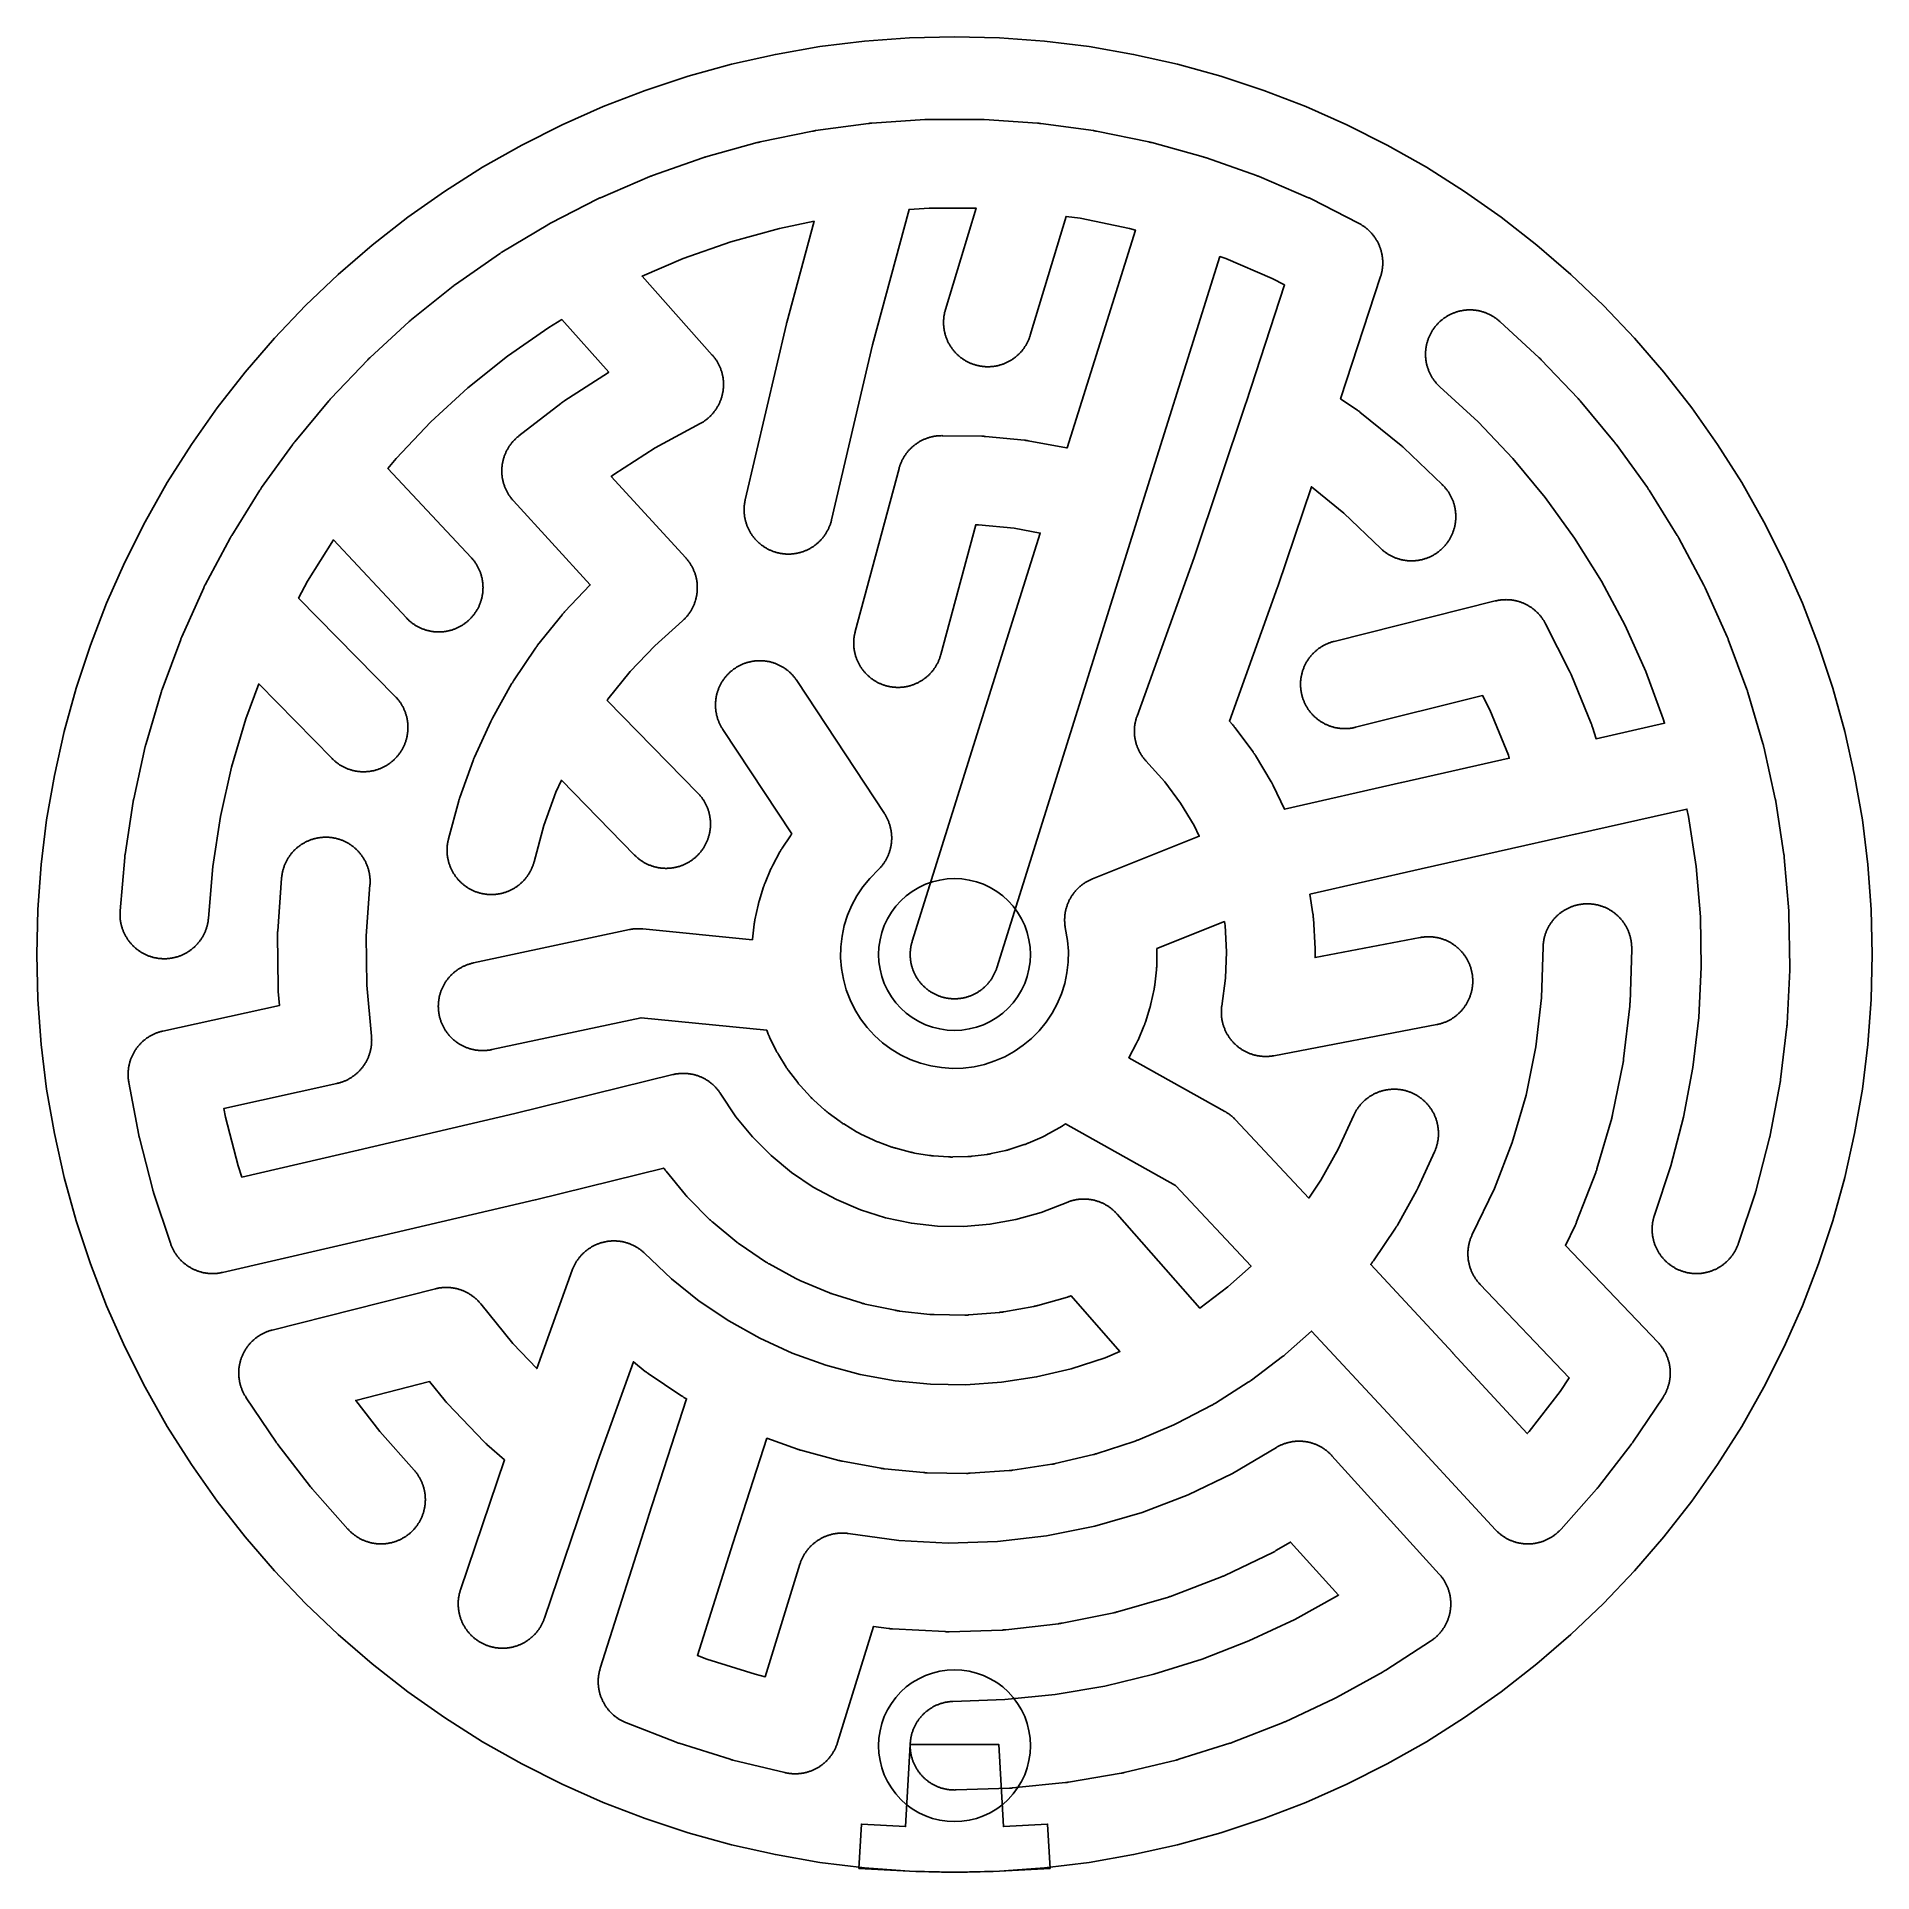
# Model space of a CAD drawing. Header units: millimetres. Extents: x -145 to 145, y -145 to 145.
import ezdxf

# ---------------------------------------------------------------- set-up
doc = ezdxf.new("R2010")
doc.units = ezdxf.units.MM
for name, color, linetype in [('BOUNDARY', 3, 'CONTINUOUS'), ('CORRIDORS', 1, 'CONTINUOUS'), ('WEDGE_CUT', 1, 'CONTINUOUS')]:
    doc.layers.add(name, color=color, linetype=linetype)

msp = doc.modelspace()

# ---------------------------------------------------------------- linework, layer by layer
at = {"layer": 'BOUNDARY'}
for points in [[(145, 0), (144.825, 7.115), (144.302, 14.212), (143.431, 21.276), (142.214, 28.288), (140.655, 35.232), (138.756, 42.091), (136.524, 48.849), (133.963, 55.489), (131.078, 61.995), (127.879, 68.353), (124.371, 74.545), (120.563, 80.558), (116.465, 86.376), (112.087, 91.987), (107.438, 97.376), (102.53, 102.53), (97.376, 107.438), (91.987, 112.087), (86.376, 116.465), (80.558, 120.563), (74.545, 124.371), (68.353, 127.879), (61.995, 131.078), (55.489, 133.963), (48.849, 136.524), (42.091, 138.756), (35.232, 140.655), (28.288, 142.214), (21.276, 143.431), (14.212, 144.302), (7.115, 144.825), (0, 145), (-7.115, 144.825), (-14.212, 144.302), (-21.276, 143.431), (-28.288, 142.214), (-35.232, 140.655), (-42.091, 138.756), (-48.849, 136.524), (-55.489, 133.963), (-61.995, 131.078), (-68.353, 127.879), (-74.545, 124.371), (-80.558, 120.563), (-86.376, 116.465), (-91.987, 112.087), (-97.376, 107.438), (-102.53, 102.53), (-107.438, 97.376), (-112.087, 91.987), (-116.465, 86.376), (-120.563, 80.558), (-124.371, 74.545), (-127.879, 68.353), (-131.078, 61.995), (-133.963, 55.489), (-136.524, 48.849), (-138.756, 42.091), (-140.655, 35.232), (-142.214, 28.288), (-143.431, 21.276), (-144.302, 14.212), (-144.825, 7.115), (-145, 0), (-144.825, -7.115), (-144.302, -14.212), (-143.431, -21.276), (-142.214, -28.288), (-140.655, -35.232), (-138.756, -42.091), (-136.524, -48.849), (-133.963, -55.489), (-131.078, -61.995), (-127.879, -68.353), (-124.371, -74.545), (-120.563, -80.558), (-116.465, -86.376), (-112.087, -91.987), (-107.438, -97.376), (-102.53, -102.53), (-97.376, -107.438), (-91.987, -112.087), (-86.376, -116.465), (-80.558, -120.563), (-74.545, -124.371), (-68.353, -127.879), (-61.995, -131.078), (-55.489, -133.963), (-48.849, -136.524), (-42.091, -138.756), (-35.232, -140.655), (-28.288, -142.214), (-21.276, -143.431), (-14.212, -144.302), (-7.115, -144.825), (0, -145), (7.115, -144.825), (14.212, -144.302), (21.276, -143.431), (28.288, -142.214), (35.232, -140.655), (42.091, -138.756), (48.849, -136.524), (55.489, -133.963), (61.995, -131.078), (68.353, -127.879), (74.545, -124.371), (80.558, -120.563), (86.376, -116.465), (91.987, -112.087), (97.376, -107.438), (102.53, -102.53), (107.438, -97.376), (112.087, -91.987), (116.465, -86.376), (120.563, -80.558), (124.371, -74.545), (127.879, -68.353), (131.078, -61.995), (133.963, -55.489), (136.524, -48.849), (138.756, -42.091), (140.655, -35.232), (142.214, -28.288), (143.431, -21.276), (144.302, -14.212), (144.825, -7.115)], [(12, 0), (11.942, 1.176), (11.769, 2.341), (11.483, 3.483), (11.087, 4.592), (10.583, 5.657), (9.978, 6.667), (9.276, 7.613), (8.485, 8.485), (7.613, 9.276), (6.667, 9.978), (5.657, 10.583), (4.592, 11.087), (3.483, 11.483), (2.341, 11.769), (1.176, 11.942), (0, 12), (-1.176, 11.942), (-2.341, 11.769), (-3.483, 11.483), (-4.592, 11.087), (-5.657, 10.583), (-6.667, 9.978), (-7.613, 9.276), (-8.485, 8.485), (-9.276, 7.613), (-9.978, 6.667), (-10.583, 5.657), (-11.087, 4.592), (-11.483, 3.483), (-11.769, 2.341), (-11.942, 1.176), (-12, 0), (-11.942, -1.176), (-11.769, -2.341), (-11.483, -3.483), (-11.087, -4.592), (-10.583, -5.657), (-9.978, -6.667), (-9.276, -7.613), (-8.485, -8.485), (-7.613, -9.276), (-6.667, -9.978), (-5.657, -10.583), (-4.592, -11.087), (-3.483, -11.483), (-2.341, -11.769), (-1.176, -11.942), (0, -12), (1.176, -11.942), (2.341, -11.769), (3.483, -11.483), (4.592, -11.087), (5.657, -10.583), (6.667, -9.978), (7.613, -9.276), (8.485, -8.485), (9.276, -7.613), (9.978, -6.667), (10.583, -5.657), (11.087, -4.592), (11.483, -3.483), (11.769, -2.341), (11.942, -1.176)], [(12, -125), (11.942, -123.824), (11.769, -122.659), (11.483, -121.517), (11.087, -120.408), (10.583, -119.343), (9.978, -118.333), (9.276, -117.387), (8.485, -116.515), (7.613, -115.724), (6.667, -115.022), (5.657, -114.417), (4.592, -113.913), (3.483, -113.517), (2.341, -113.231), (1.176, -113.058), (0, -113), (-1.176, -113.058), (-2.341, -113.231), (-3.483, -113.517), (-4.592, -113.913), (-5.657, -114.417), (-6.667, -115.022), (-7.613, -115.724), (-8.485, -116.515), (-9.276, -117.387), (-9.978, -118.333), (-10.583, -119.343), (-11.087, -120.408), (-11.483, -121.517), (-11.769, -122.659), (-11.942, -123.824), (-12, -125), (-11.942, -126.176), (-11.769, -127.341), (-11.483, -128.483), (-11.087, -129.592), (-10.583, -130.657), (-9.978, -131.667), (-9.276, -132.613), (-8.485, -133.485), (-7.613, -134.276), (-6.667, -134.978), (-5.657, -135.583), (-4.592, -136.087), (-3.483, -136.483), (-2.341, -136.769), (-1.176, -136.942), (0, -137), (1.176, -136.942), (2.341, -136.769), (3.483, -136.483), (4.592, -136.087), (5.657, -135.583), (6.667, -134.978), (7.613, -134.276), (8.485, -133.485), (9.276, -132.613), (9.978, -131.667), (10.583, -130.657), (11.087, -129.592), (11.483, -128.483), (11.769, -127.341), (11.942, -126.176)]]:
    msp.add_lwpolyline(points, close=True, dxfattribs=at)
at = {"layer": 'CORRIDORS'}
msp.add_lwpolyline([(127.768, 33.156), (127.752, 33.214), (127.724, 33.311), (125.334, 41.41), (125.299, 41.523), (125.263, 41.636), (125.225, 41.748), (125.185, 41.859), (122.254, 49.777), (122.212, 49.888), (122.168, 49.998), (122.122, 50.107), (122.075, 50.214), (118.616, 57.917), (118.566, 58.025), (118.515, 58.132), (118.462, 58.237), (118.406, 58.344), (114.433, 65.793), (114.377, 65.897), (114.319, 66), (114.258, 66.102), (114.197, 66.202), (109.73, 73.367), (109.667, 73.467), (109.602, 73.566), (109.535, 73.664), (109.466, 73.76), (104.526, 80.606), (104.456, 80.701), (104.385, 80.796), (104.312, 80.889), (104.237, 80.98), (98.845, 87.478), (98.769, 87.568), (98.691, 87.658), (98.611, 87.745), (98.531, 87.831), (92.712, 93.951), (92.63, 94.036), (92.546, 94.12), (92.461, 94.202), (92.374, 94.283), (86.155, 99.995), (86.067, 100.075), (85.978, 100.153), (85.888, 100.229), (85.796, 100.304), (85.703, 100.377), (85.609, 100.448), (85.513, 100.518), (85.417, 100.587), (85.319, 100.653), (85.22, 100.719), (85.12, 100.782), (85.02, 100.844), (84.918, 100.904), (84.815, 100.962), (84.711, 101.018), (84.606, 101.073), (84.5, 101.126), (84.393, 101.177), (84.286, 101.227), (84.177, 101.274), (84.068, 101.32), (83.958, 101.364), (83.848, 101.406), (83.736, 101.446), (83.624, 101.484), (83.512, 101.52), (83.398, 101.555), (83.285, 101.587), (83.17, 101.618), (83.056, 101.646), (82.94, 101.673), (82.825, 101.698), (82.708, 101.72), (82.592, 101.741), (82.475, 101.76), (82.358, 101.777), (82.241, 101.792), (82.123, 101.805), (82.005, 101.815), (81.887, 101.824), (81.769, 101.831), (81.651, 101.836), (81.533, 101.839), (81.414, 101.84), (81.296, 101.839), (81.178, 101.836), (81.06, 101.831), (80.941, 101.824), (80.823, 101.815), (80.706, 101.803), (80.588, 101.79), (80.471, 101.775), (80.354, 101.758), (80.237, 101.739), (80.12, 101.718), (80.004, 101.695), (79.889, 101.67), (79.773, 101.644), (79.659, 101.615), (79.544, 101.584), (79.431, 101.551), (79.318, 101.517), (79.205, 101.48), (79.093, 101.442), (78.982, 101.402), (78.871, 101.359), (78.761, 101.315), (78.652, 101.27), (78.544, 101.222), (78.437, 101.172), (78.33, 101.121), (78.224, 101.068), (78.119, 101.013), (78.016, 100.956), (77.913, 100.898), (77.811, 100.838), (77.71, 100.776), (77.61, 100.712), (77.511, 100.647), (77.414, 100.58), (77.317, 100.512), (77.222, 100.442), (77.128, 100.37), (77.035, 100.296), (76.944, 100.222), (76.853, 100.145), (76.764, 100.067), (76.677, 99.988), (76.59, 99.907), (76.505, 99.824), (76.422, 99.741), (76.34, 99.656), (76.259, 99.569), (76.18, 99.481), (76.102, 99.392), (76.026, 99.301), (75.951, 99.209), (75.878, 99.116), (75.807, 99.022), (75.737, 98.927), (75.668, 98.83), (75.602, 98.732), (75.537, 98.633), (75.474, 98.533), (75.412, 98.432), (75.352, 98.33), (75.294, 98.227), (75.238, 98.123), (75.183, 98.018), (75.13, 97.912), (75.079, 97.806), (75.03, 97.698), (74.983, 97.59), (74.937, 97.48), (74.893, 97.37), (74.852, 97.26), (74.812, 97.148), (74.773, 97.036), (74.737, 96.924), (74.703, 96.81), (74.671, 96.697), (74.64, 96.582), (74.612, 96.467), (74.585, 96.352), (74.561, 96.236), (74.538, 96.12), (74.517, 96.004), (74.499, 95.887), (74.482, 95.77), (74.467, 95.652), (74.455, 95.535), (74.444, 95.417), (74.435, 95.299), (74.428, 95.181), (74.424, 95.063), (74.421, 94.944), (74.42, 94.826), (74.421, 94.708), (74.424, 94.589), (74.43, 94.471), (74.437, 94.353), (74.446, 94.235), (74.457, 94.117), (74.471, 94), (74.486, 93.882), (74.503, 93.765), (74.522, 93.649), (74.543, 93.532), (74.566, 93.416), (74.591, 93.3), (74.618, 93.185), (74.647, 93.071), (74.678, 92.956), (74.711, 92.843), (74.746, 92.73), (74.782, 92.617), (74.821, 92.505), (74.861, 92.394), (74.904, 92.283), (74.948, 92.174), (74.994, 92.065), (75.042, 91.956), (75.091, 91.849), (75.143, 91.742), (75.196, 91.637), (75.251, 91.532), (75.308, 91.428), (75.366, 91.325), (75.488, 91.123), (75.552, 91.023), (75.618, 90.924), (75.685, 90.827), (75.753, 90.731), (75.823, 90.635), (75.895, 90.541), (75.969, 90.449), (76.044, 90.357), (76.12, 90.267), (76.198, 90.178), (76.278, 90.09), (76.359, 90.004), (76.441, 89.919), (76.525, 89.836), (76.611, 89.754), (76.685, 89.685), (82.728, 84.135), (88.219, 78.359), (93.316, 72.217), (97.974, 65.761), (102.193, 58.994), (105.939, 51.973), (109.207, 44.693), (111.977, 37.209), (112.179, 36.522), (101.356, 34.092), (100.78, 35.933), (100.743, 36.045), (100.705, 36.157), (100.665, 36.269), (100.623, 36.379), (100.581, 36.484), (97.42, 44.239), (97.375, 44.348), (97.327, 44.457), (97.278, 44.564), (97.227, 44.671), (97.177, 44.772), (93.379, 52.235), (93.324, 52.34), (93.268, 52.444), (93.21, 52.547), (93.15, 52.649), (93.088, 52.75), (93.025, 52.85), (92.96, 52.949), (92.894, 53.047), (92.825, 53.144), (92.756, 53.239), (92.684, 53.333), (92.611, 53.427), (92.537, 53.518), (92.46, 53.609), (92.383, 53.698), (92.304, 53.786), (92.223, 53.873), (92.141, 53.958), (92.057, 54.042), (91.973, 54.124), (91.886, 54.205), (91.799, 54.285), (91.71, 54.363), (91.619, 54.439), (91.528, 54.514), (91.435, 54.588), (91.341, 54.659), (91.246, 54.73), (91.149, 54.798), (91.052, 54.865), (90.953, 54.93), (90.853, 54.994), (90.752, 55.056), (90.651, 55.116), (90.548, 55.175), (90.444, 55.231), (90.339, 55.286), (90.233, 55.339), (90.127, 55.391), (90.019, 55.44), (89.911, 55.488), (89.802, 55.534), (89.692, 55.578), (89.582, 55.62), (89.47, 55.661), (89.359, 55.699), (89.246, 55.736), (89.133, 55.77), (89.019, 55.803), (88.905, 55.834), (88.79, 55.863), (88.675, 55.89), (88.559, 55.915), (88.443, 55.938), (88.327, 55.959), (88.21, 55.978), (88.093, 55.995), (87.976, 56.01), (87.858, 56.023), (87.74, 56.034), (87.622, 56.043), (87.504, 56.051), (87.386, 56.056), (87.268, 56.059), (87.149, 56.06), (87.031, 56.059), (86.913, 56.056), (86.795, 56.051), (86.676, 56.045), (86.558, 56.036), (86.441, 56.025), (86.323, 56.012), (86.206, 55.997), (86.088, 55.981), (85.972, 55.962), (85.855, 55.941), (85.739, 55.918), (85.623, 55.894), (85.508, 55.867), (85.439, 55.85), (59.969, 49.47), (59.855, 49.44), (59.741, 49.409), (59.627, 49.375), (59.514, 49.34), (59.402, 49.302), (59.29, 49.263), (59.179, 49.222), (59.069, 49.179), (58.96, 49.134), (58.851, 49.087), (58.743, 49.039), (58.636, 48.988), (58.53, 48.936), (58.425, 48.882), (58.32, 48.826), (58.217, 48.769), (58.114, 48.71), (58.013, 48.649), (57.913, 48.586), (57.813, 48.522), (57.715, 48.456), (57.618, 48.388), (57.522, 48.319), (57.427, 48.248), (57.334, 48.175), (57.242, 48.101), (57.151, 48.026), (57.061, 47.949), (56.973, 47.87), (56.886, 47.79), (56.8, 47.708), (56.716, 47.625), (56.633, 47.541), (56.551, 47.455), (56.471, 47.368), (56.393, 47.279), (56.316, 47.189), (56.24, 47.098), (56.166, 47.006), (56.094, 46.912), (56.023, 46.817), (55.954, 46.721), (55.887, 46.624), (55.821, 46.526), (55.757, 46.426), (55.694, 46.326), (55.634, 46.224), (55.575, 46.122), (55.517, 46.018), (55.462, 45.914), (55.408, 45.808), (55.356, 45.702), (55.306, 45.595), (55.257, 45.487), (55.211, 45.378), (55.166, 45.269), (55.123, 45.158), (55.082, 45.047), (55.043, 44.936), (55.006, 44.823), (54.971, 44.71), (54.938, 44.597), (54.906, 44.483), (54.877, 44.368), (54.849, 44.253), (54.823, 44.138), (54.8, 44.022), (54.778, 43.905), (54.758, 43.789), (54.741, 43.672), (54.725, 43.554), (54.711, 43.437), (54.699, 43.319), (54.689, 43.201), (54.682, 43.083), (54.676, 42.965), (54.672, 42.847), (54.67, 42.728), (54.67, 42.61), (54.673, 42.492), (54.677, 42.374), (54.683, 42.255), (54.691, 42.137), (54.701, 42.019), (54.713, 41.902), (54.728, 41.784), (54.744, 41.667), (54.762, 41.55), (54.782, 41.434), (54.804, 41.317), (54.828, 41.201), (54.854, 41.086), (54.882, 40.971), (54.912, 40.857), (54.943, 40.743), (54.977, 40.629), (55.013, 40.516), (55.05, 40.404), (55.09, 40.293), (55.131, 40.182), (55.174, 40.071), (55.219, 39.962), (55.266, 39.853), (55.315, 39.746), (55.365, 39.639), (55.418, 39.532), (55.472, 39.427), (55.528, 39.323), (55.585, 39.22), (55.645, 39.117), (55.706, 39.016), (55.768, 38.916), (55.833, 38.816), (55.899, 38.718), (55.967, 38.621), (56.036, 38.525), (56.107, 38.431), (56.18, 38.337), (56.254, 38.245), (56.33, 38.154), (56.407, 38.065), (56.486, 37.976), (56.566, 37.889), (56.648, 37.804), (56.731, 37.72), (56.815, 37.637), (56.901, 37.556), (56.989, 37.476), (57.077, 37.397), (57.167, 37.32), (57.258, 37.245), (57.351, 37.171), (57.445, 37.099), (57.54, 37.028), (57.636, 36.959), (57.733, 36.892), (57.831, 36.826), (57.931, 36.762), (58.031, 36.7), (58.133, 36.639), (58.236, 36.58), (58.339, 36.523), (58.444, 36.468), (58.549, 36.414), (58.656, 36.362), (58.763, 36.312), (58.871, 36.264), (58.98, 36.218), (59.089, 36.173), (59.2, 36.13), (59.311, 36.09), (59.422, 36.051), (59.535, 36.014), (59.648, 35.978), (59.761, 35.945), (59.875, 35.914), (59.99, 35.885), (60.105, 35.857), (60.221, 35.832), (60.337, 35.808), (60.453, 35.787), (60.57, 35.767), (60.687, 35.749), (60.804, 35.734), (60.921, 35.72), (61.039, 35.708), (61.157, 35.699), (61.275, 35.691), (61.393, 35.685), (61.512, 35.682), (61.63, 35.68), (61.748, 35.68), (61.867, 35.683), (61.985, 35.687), (62.103, 35.693), (62.221, 35.702), (62.339, 35.712), (62.457, 35.724), (62.574, 35.739), (62.691, 35.755), (62.808, 35.773), (62.925, 35.793), (63.041, 35.816), (63.157, 35.84), (63.272, 35.866), (63.371, 35.89), (83.43, 40.915), (84.57, 38.676), (87.505, 31.474), (87.651, 31.006), (70.649, 27.168), (70.637, 27.165), (52.134, 22.954), (50.349, 26.697), (50.298, 26.803), (50.244, 26.909), (50.189, 27.013), (50.131, 27.117), (50.073, 27.22), (50.029, 27.292), (47.538, 31.433), (47.477, 31.534), (47.413, 31.634), (47.348, 31.733), (47.281, 31.83), (47.212, 31.927), (47.161, 31.997), (44.281, 35.877), (44.209, 35.972), (44.137, 36.065), (44.062, 36.157), (43.986, 36.247), (43.909, 36.337), (43.853, 36.399), (43.43, 36.867), (51.055, 58.016), (51.106, 58.163), (56.386, 73.894), (61.528, 69.729), (67.354, 64.139), (67.44, 64.058), (67.527, 63.978), (67.616, 63.9), (67.706, 63.823), (67.797, 63.748), (67.89, 63.674), (67.984, 63.602), (68.079, 63.532), (68.175, 63.463), (68.272, 63.396), (68.371, 63.33), (68.471, 63.266), (68.571, 63.204), (68.673, 63.144), (68.776, 63.085), (68.879, 63.028), (68.984, 62.973), (69.089, 62.919), (69.196, 62.867), (69.303, 62.818), (69.411, 62.769), (69.52, 62.723), (69.63, 62.679), (69.74, 62.636), (69.852, 62.596), (69.963, 62.557), (70.076, 62.52), (70.189, 62.485), (70.302, 62.452), (70.417, 62.421), (70.531, 62.392), (70.646, 62.365), (70.762, 62.339), (70.878, 62.316), (70.994, 62.295), (71.111, 62.275), (71.228, 62.258), (71.345, 62.242), (71.463, 62.229), (71.581, 62.217), (71.699, 62.208), (71.817, 62.201), (71.935, 62.195), (72.053, 62.192), (72.171, 62.19), (72.29, 62.191), (72.408, 62.193), (72.526, 62.198), (72.644, 62.204), (72.762, 62.213), (72.88, 62.223), (72.998, 62.236), (73.115, 62.25), (73.233, 62.267), (73.349, 62.285), (73.466, 62.305), (73.582, 62.328), (73.698, 62.352), (73.813, 62.378), (73.928, 62.407), (74.043, 62.437), (74.157, 62.469), (74.27, 62.503), (74.383, 62.539), (74.495, 62.577), (74.606, 62.617), (74.717, 62.658), (74.827, 62.702), (74.936, 62.747), (75.045, 62.794), (75.152, 62.843), (75.259, 62.894), (75.365, 62.947), (75.47, 63.001), (75.575, 63.057), (75.678, 63.115), (75.78, 63.175), (75.881, 63.236), (75.981, 63.299), (76.08, 63.364), (76.178, 63.43), (76.275, 63.498), (76.371, 63.568), (76.465, 63.639), (76.558, 63.712), (76.65, 63.787), (76.741, 63.863), (76.83, 63.94), (76.918, 64.019), (77.005, 64.1), (77.09, 64.182), (77.174, 64.265), (77.257, 64.35), (77.338, 64.436), (77.418, 64.523), (77.496, 64.612), (77.572, 64.702), (77.647, 64.794), (77.721, 64.887), (77.793, 64.981), (77.863, 65.076), (77.932, 65.172), (77.999, 65.269), (78.064, 65.368), (78.128, 65.468), (78.19, 65.568), (78.251, 65.67), (78.309, 65.773), (78.366, 65.877), (78.421, 65.981), (78.475, 66.087), (78.526, 66.193), (78.576, 66.301), (78.624, 66.409), (78.67, 66.518), (78.714, 66.628), (78.757, 66.738), (78.797, 66.849), (78.836, 66.961), (78.872, 67.074), (78.907, 67.187), (78.94, 67.3), (78.971, 67.415), (79, 67.529), (79.027, 67.645), (79.052, 67.76), (79.076, 67.876), (79.097, 67.993), (79.116, 68.109), (79.133, 68.226), (79.149, 68.344), (79.162, 68.461), (79.173, 68.579), (79.183, 68.697), (79.19, 68.815), (79.195, 68.933), (79.199, 69.052), (79.2, 69.17), (79.199, 69.288), (79.197, 69.406), (79.192, 69.525), (79.185, 69.643), (79.177, 69.761), (79.166, 69.879), (79.153, 69.996), (79.139, 70.114), (79.122, 70.231), (79.104, 70.348), (79.083, 70.464), (79.061, 70.58), (79.036, 70.696), (79.01, 70.812), (78.981, 70.926), (78.951, 71.041), (78.919, 71.155), (78.884, 71.268), (78.848, 71.381), (78.81, 71.493), (78.771, 71.604), (78.729, 71.715), (78.685, 71.825), (78.64, 71.934), (78.592, 72.042), (78.543, 72.15), (78.492, 72.257), (78.44, 72.363), (78.385, 72.468), (78.329, 72.572), (78.271, 72.675), (78.211, 72.777), (78.15, 72.878), (78.086, 72.978), (78.022, 73.077), (77.955, 73.175), (77.887, 73.272), (77.817, 73.367), (77.746, 73.462), (77.673, 73.555), (77.598, 73.647), (77.522, 73.737), (77.444, 73.826), (77.365, 73.914), (77.285, 74.001), (77.203, 74.086), (77.119, 74.17), (77.046, 74.241), (71.002, 80.04), (70.916, 80.121), (70.829, 80.201), (70.74, 80.279), (70.65, 80.356), (70.562, 80.429), (64.053, 85.701), (63.96, 85.774), (63.866, 85.846), (63.771, 85.917), (63.675, 85.986), (63.582, 86.05), (61.007, 87.8), (67.314, 107.117), (67.35, 107.23), (67.384, 107.344), (67.416, 107.458), (67.446, 107.572), (67.474, 107.687), (67.5, 107.802), (67.524, 107.918), (67.546, 108.034), (67.567, 108.151), (67.585, 108.268), (67.601, 108.385), (67.616, 108.503), (67.628, 108.62), (67.638, 108.738), (67.647, 108.856), (67.653, 108.974), (67.657, 109.093), (67.66, 109.211), (67.66, 109.329), (67.658, 109.447), (67.655, 109.566), (67.649, 109.684), (67.641, 109.802), (67.632, 109.92), (67.62, 110.038), (67.606, 110.155), (67.591, 110.272), (67.573, 110.389), (67.554, 110.506), (67.532, 110.622), (67.509, 110.738), (67.483, 110.854), (67.456, 110.969), (67.426, 111.084), (67.395, 111.198), (67.362, 111.311), (67.327, 111.424), (67.29, 111.537), (67.251, 111.648), (67.21, 111.76), (67.167, 111.87), (67.123, 111.98), (67.076, 112.088), (67.028, 112.196), (66.978, 112.304), (66.926, 112.41), (66.873, 112.515), (66.817, 112.62), (66.76, 112.724), (66.701, 112.826), (66.64, 112.928), (66.578, 113.028), (66.514, 113.128), (66.448, 113.226), (66.381, 113.324), (66.312, 113.42), (66.241, 113.515), (66.169, 113.608), (66.095, 113.701), (66.02, 113.792), (65.943, 113.882), (65.865, 113.971), (65.785, 114.058), (65.704, 114.144), (65.621, 114.229), (65.537, 114.312), (65.451, 114.393), (65.364, 114.474), (65.276, 114.552), (65.186, 114.63), (65.095, 114.705), (65.003, 114.78), (64.91, 114.852), (64.815, 114.923), (64.719, 114.993), (64.622, 115.061), (64.524, 115.127), (64.425, 115.191), (64.325, 115.254), (64.224, 115.315), (64.121, 115.374), (64.018, 115.432), (63.914, 115.488), (63.85, 115.521), (56.334, 119.369), (56.228, 119.422), (56.122, 119.473), (56.014, 119.523), (55.906, 119.57), (48.148, 122.902), (48.039, 122.948), (47.929, 122.992), (47.819, 123.034), (47.707, 123.074), (39.809, 125.85), (39.731, 125.878), (39.631, 125.912), (39.613, 125.918), (39.552, 125.937), (39.517, 125.949), (39.414, 125.98), (39.387, 125.988), (39.366, 125.994), (39.29, 126.016), (39.284, 126.018), (39.279, 126.019), (39.262, 126.023), (31.153, 128.27), (31.039, 128.301), (30.924, 128.329), (30.809, 128.356), (30.693, 128.381), (22.424, 130.08), (22.308, 130.103), (22.191, 130.123), (22.074, 130.142), (21.958, 130.159), (13.622, 131.292), (13.504, 131.308), (13.342, 131.326), (13.317, 131.328), (13.269, 131.333), (13.151, 131.342), (13.125, 131.344), (13.122, 131.344), (4.695, 131.914), (4.577, 131.921), (4.459, 131.926), (4.341, 131.929), (4.223, 131.93), (-4.223, 131.93), (-4.341, 131.929), (-4.46, 131.926), (-4.578, 131.921), (-4.695, 131.914), (-13.05, 131.349), (-13.067, 131.348), (-13.102, 131.345), (-13.122, 131.344), (-13.121, 131.344), (-13.139, 131.343), (-13.257, 131.334), (-13.32, 131.328), (-13.358, 131.324), (-13.476, 131.311), (-13.499, 131.308), (-13.593, 131.296), (-21.958, 130.159), (-22.075, 130.142), (-22.192, 130.123), (-22.308, 130.103), (-22.424, 130.08), (-30.693, 128.381), (-30.809, 128.356), (-30.924, 128.329), (-31.039, 128.301), (-31.153, 128.27), (-39.289, 126.016), (-39.403, 125.983), (-39.516, 125.949), (-39.628, 125.913), (-39.741, 125.874), (-47.707, 123.074), (-47.819, 123.034), (-47.929, 122.992), (-48.039, 122.948), (-48.148, 122.902), (-55.906, 119.57), (-56.015, 119.522), (-56.122, 119.473), (-56.229, 119.422), (-56.334, 119.369), (-63.85, 115.521), (-63.955, 115.466), (-63.97, 115.458), (-63.974, 115.456), (-64.078, 115.399), (-64.103, 115.385), (-64.175, 115.344), (-64.262, 115.292), (-71.502, 110.947), (-71.603, 110.885), (-71.703, 110.822), (-71.802, 110.757), (-71.899, 110.69), (-78.83, 105.866), (-78.926, 105.798), (-79.022, 105.728), (-79.116, 105.656), (-79.209, 105.583), (-85.798, 100.302), (-85.89, 100.227), (-85.98, 100.151), (-86.069, 100.073), (-86.155, 99.995), (-92.374, 94.283), (-92.461, 94.203), (-92.546, 94.12), (-92.629, 94.037), (-92.712, 93.951), (-98.531, 87.831), (-98.612, 87.745), (-98.691, 87.657), (-98.769, 87.568), (-98.845, 87.478), (-104.237, 80.98), (-104.273, 80.936), (-104.284, 80.923), (-104.358, 80.831), (-104.43, 80.737), (-104.457, 80.701), (-104.527, 80.606), (-104.587, 80.521), (-109.466, 73.76), (-109.535, 73.664), (-109.602, 73.566), (-109.667, 73.467), (-109.73, 73.367), (-114.197, 66.202), (-114.259, 66.101), (-114.319, 65.999), (-114.377, 65.897), (-114.433, 65.793), (-118.381, 58.391), (-118.415, 58.328), (-118.47, 58.223), (-118.523, 58.117), (-118.566, 58.025), (-118.572, 58.013), (-118.621, 57.906), (-118.622, 57.903), (-122.075, 50.214), (-122.122, 50.106), (-122.168, 49.997), (-122.212, 49.887), (-122.254, 49.777), (-125.185, 41.859), (-125.225, 41.748), (-125.263, 41.636), (-125.299, 41.523), (-125.334, 41.41), (-127.724, 33.311), (-127.756, 33.197), (-127.787, 33.083), (-127.816, 32.968), (-127.842, 32.855), (-129.681, 24.614), (-129.706, 24.498), (-129.729, 24.382), (-129.749, 24.265), (-129.768, 24.149), (-131.047, 15.803), (-131.064, 15.686), (-131.079, 15.569), (-131.092, 15.451), (-131.103, 15.333), (-131.815, 6.92), (-131.824, 6.802), (-131.831, 6.684), (-131.836, 6.566), (-131.839, 6.448), (-131.84, 6.329), (-131.839, 6.211), (-131.836, 6.093), (-131.831, 5.975), (-131.824, 5.856), (-131.815, 5.738), (-131.804, 5.621), (-131.791, 5.503), (-131.776, 5.386), (-131.759, 5.269), (-131.74, 5.152), (-131.719, 5.035), (-131.696, 4.919), (-131.672, 4.804), (-131.645, 4.688), (-131.616, 4.574), (-131.585, 4.459), (-131.553, 4.346), (-131.518, 4.232), (-131.482, 4.12), (-131.444, 4.008), (-131.403, 3.897), (-131.361, 3.786), (-131.317, 3.676), (-131.272, 3.567), (-131.224, 3.459), (-131.175, 3.351), (-131.123, 3.245), (-131.07, 3.139), (-131.015, 3.034), (-130.959, 2.93), (-130.9, 2.827), (-130.84, 2.725), (-130.779, 2.624), (-130.715, 2.524), (-130.65, 2.426), (-130.583, 2.328), (-130.515, 2.231), (-130.445, 2.136), (-130.373, 2.042), (-130.3, 1.949), (-130.225, 1.857), (-130.148, 1.767), (-130.071, 1.678), (-129.991, 1.59), (-129.91, 1.504), (-129.828, 1.419), (-129.744, 1.335), (-129.659, 1.253), (-129.573, 1.172), (-129.485, 1.093), (-129.396, 1.015), (-129.305, 0.939), (-129.213, 0.864), (-129.12, 0.791), (-129.026, 0.72), (-128.931, 0.65), (-128.834, 0.581), (-128.736, 0.515), (-128.638, 0.45), (-128.538, 0.386), (-128.437, 0.325), (-128.335, 0.265), (-128.232, 0.207), (-128.128, 0.15), (-128.023, 0.095), (-127.917, 0.042), (-127.81, -0.009), (-127.703, -0.058), (-127.594, -0.105), (-127.485, -0.151), (-127.375, -0.195), (-127.264, -0.237), (-127.153, -0.277), (-127.041, -0.315), (-126.929, -0.351), (-126.815, -0.386), (-126.702, -0.418), (-126.587, -0.448), (-126.472, -0.477), (-126.357, -0.504), (-126.241, -0.528), (-126.125, -0.551), (-126.009, -0.572), (-125.892, -0.591), (-125.775, -0.607), (-125.657, -0.622), (-125.54, -0.635), (-125.422, -0.646), (-125.304, -0.655), (-125.186, -0.661), (-125.068, -0.666), (-124.949, -0.669), (-124.831, -0.67), (-124.713, -0.669), (-124.594, -0.666), (-124.476, -0.661), (-124.358, -0.653), (-124.24, -0.644), (-124.122, -0.633), (-124.005, -0.62), (-123.887, -0.605), (-123.77, -0.588), (-123.654, -0.569), (-123.537, -0.548), (-123.421, -0.525), (-123.305, -0.5), (-123.19, -0.473), (-123.075, -0.444), (-122.961, -0.413), (-122.847, -0.38), (-122.734, -0.346), (-122.622, -0.309), (-122.51, -0.271), (-122.399, -0.23), (-122.288, -0.188), (-122.178, -0.144), (-122.069, -0.098), (-121.961, -0.051), (-121.854, -0.001), (-121.747, 0.05), (-121.641, 0.104), (-121.537, 0.159), (-121.433, 0.215), (-121.33, 0.274), (-121.228, 0.334), (-121.127, 0.396), (-121.027, 0.459), (-120.929, 0.525), (-120.831, 0.592), (-120.735, 0.66), (-120.639, 0.73), (-120.545, 0.802), (-120.453, 0.876), (-120.361, 0.951), (-120.271, 1.027), (-120.182, 1.105), (-120.094, 1.184), (-120.008, 1.265), (-119.923, 1.348), (-119.839, 1.432), (-119.757, 1.517), (-119.677, 1.603), (-119.598, 1.691), (-119.52, 1.781), (-119.444, 1.871), (-119.369, 1.963), (-119.296, 2.056), (-119.225, 2.151), (-119.155, 2.246), (-119.087, 2.343), (-119.02, 2.441), (-118.955, 2.539), (-118.892, 2.639), (-118.83, 2.741), (-118.771, 2.843), (-118.712, 2.946), (-118.656, 3.05), (-118.602, 3.155), (-118.549, 3.261), (-118.498, 3.367), (-118.449, 3.475), (-118.401, 3.583), (-118.356, 3.693), (-118.312, 3.803), (-118.27, 3.913), (-118.23, 4.025), (-118.192, 4.137), (-118.156, 4.249), (-118.122, 4.363), (-118.09, 4.477), (-118.059, 4.591), (-118.031, 4.706), (-118.005, 4.821), (-117.98, 4.937), (-117.957, 5.053), (-117.937, 5.169), (-117.918, 5.286), (-117.902, 5.403), (-117.887, 5.521), (-117.874, 5.639), (-117.865, 5.74), (-117.173, 13.917), (-115.968, 21.782), (-114.229, 29.575), (-111.977, 37.209), (-109.931, 42.736), (-98.339, 30.959), (-98.255, 30.876), (-98.17, 30.794), (-98.083, 30.713), (-97.995, 30.634), (-97.906, 30.556), (-97.816, 30.48), (-97.724, 30.405), (-97.631, 30.332), (-97.537, 30.26), (-97.441, 30.19), (-97.345, 30.122), (-97.247, 30.055), (-97.148, 29.99), (-97.048, 29.927), (-96.947, 29.865), (-96.845, 29.805), (-96.742, 29.747), (-96.638, 29.69), (-96.533, 29.636), (-96.428, 29.583), (-96.321, 29.532), (-96.213, 29.482), (-96.105, 29.435), (-95.996, 29.389), (-95.886, 29.345), (-95.775, 29.304), (-95.664, 29.264), (-95.552, 29.225), (-95.439, 29.189), (-95.326, 29.155), (-95.212, 29.122), (-95.098, 29.092), (-94.983, 29.063), (-94.868, 29.037), (-94.752, 29.012), (-94.636, 28.989), (-94.52, 28.968), (-94.403, 28.95), (-94.286, 28.933), (-94.168, 28.918), (-94.051, 28.905), (-93.933, 28.894), (-93.815, 28.885), (-93.697, 28.879), (-93.578, 28.874), (-93.46, 28.871), (-93.342, 28.87), (-93.224, 28.871), (-93.105, 28.874), (-92.987, 28.879), (-92.869, 28.887), (-92.751, 28.896), (-92.633, 28.907), (-92.516, 28.92), (-92.398, 28.935), (-92.281, 28.952), (-92.164, 28.971), (-92.048, 28.992), (-91.932, 29.015), (-91.816, 29.04), (-91.701, 29.067), (-91.586, 29.096), (-91.472, 29.127), (-91.358, 29.159), (-91.245, 29.194), (-91.133, 29.23), (-91.021, 29.269), (-90.909, 29.309), (-90.799, 29.351), (-90.689, 29.395), (-90.58, 29.441), (-90.472, 29.489), (-90.364, 29.539), (-90.258, 29.59), (-90.152, 29.643), (-90.047, 29.698), (-89.943, 29.755), (-89.841, 29.813), (-89.739, 29.873), (-89.638, 29.935), (-89.538, 29.999), (-89.439, 30.064), (-89.342, 30.131), (-89.245, 30.2), (-89.15, 30.27), (-89.056, 30.342), (-88.963, 30.415), (-88.872, 30.49), (-88.781, 30.566), (-88.692, 30.644), (-88.605, 30.724), (-88.518, 30.805), (-88.433, 30.887), (-88.35, 30.971), (-88.268, 31.056), (-88.187, 31.143), (-88.108, 31.231), (-88.03, 31.32), (-87.954, 31.411), (-87.88, 31.502), (-87.807, 31.596), (-87.735, 31.69), (-87.665, 31.785), (-87.597, 31.882), (-87.53, 31.98), (-87.466, 32.079), (-87.402, 32.179), (-87.341, 32.28), (-87.281, 32.382), (-87.223, 32.485), (-87.167, 32.589), (-87.112, 32.694), (-87.059, 32.8), (-87.008, 32.907), (-86.959, 33.014), (-86.912, 33.123), (-86.866, 33.232), (-86.822, 33.342), (-86.781, 33.453), (-86.741, 33.564), (-86.703, 33.676), (-86.667, 33.789), (-86.632, 33.902), (-86.6, 34.016), (-86.57, 34.13), (-86.541, 34.245), (-86.515, 34.36), (-86.49, 34.476), (-86.468, 34.592), (-86.447, 34.709), (-86.428, 34.826), (-86.412, 34.943), (-86.397, 35.06), (-86.384, 35.178), (-86.374, 35.296), (-86.365, 35.414), (-86.358, 35.532), (-86.353, 35.65), (-86.351, 35.768), (-86.35, 35.887), (-86.351, 36.005), (-86.355, 36.123), (-86.36, 36.241), (-86.367, 36.359), (-86.376, 36.477), (-86.388, 36.595), (-86.401, 36.713), (-86.416, 36.83), (-86.433, 36.947), (-86.453, 37.064), (-86.474, 37.18), (-86.497, 37.296), (-86.522, 37.412), (-86.549, 37.527), (-86.578, 37.642), (-86.609, 37.756), (-86.642, 37.87), (-86.676, 37.983), (-86.713, 38.095), (-86.752, 38.207), (-86.792, 38.318), (-86.834, 38.429), (-86.879, 38.539), (-86.925, 38.648), (-86.973, 38.756), (-87.022, 38.863), (-87.074, 38.97), (-87.127, 39.075), (-87.182, 39.18), (-87.239, 39.284), (-87.298, 39.387), (-87.358, 39.489), (-87.42, 39.589), (-87.484, 39.689), (-87.549, 39.788), (-87.616, 39.885), (-87.685, 39.981), (-87.755, 40.077), (-87.827, 40.171), (-87.9, 40.263), (-87.975, 40.355), (-88.052, 40.445), (-88.13, 40.534), (-88.21, 40.621), (-88.291, 40.708), (-88.361, 40.781), (-103.633, 56.295), (-102.193, 58.994), (-98.136, 65.503), (-86.601, 53.177), (-86.519, 53.091), (-86.436, 53.007), (-86.352, 52.924), (-86.266, 52.843), (-86.179, 52.763), (-86.09, 52.684), (-86.001, 52.607), (-85.909, 52.532), (-85.817, 52.458), (-85.723, 52.385), (-85.629, 52.315), (-85.533, 52.245), (-85.435, 52.178), (-85.337, 52.112), (-85.238, 52.048), (-85.137, 51.985), (-85.036, 51.924), (-84.933, 51.865), (-84.83, 51.808), (-84.725, 51.753), (-84.62, 51.699), (-84.514, 51.647), (-84.407, 51.597), (-84.299, 51.548), (-84.19, 51.502), (-84.08, 51.457), (-83.97, 51.414), (-83.859, 51.373), (-83.747, 51.334), (-83.635, 51.297), (-83.522, 51.261), (-83.409, 51.228), (-83.294, 51.197), (-83.18, 51.167), (-83.065, 51.139), (-82.949, 51.114), (-82.833, 51.09), (-82.717, 51.068), (-82.6, 51.049), (-82.483, 51.031), (-82.366, 51.015), (-82.249, 51.001), (-82.131, 50.989), (-82.013, 50.98), (-81.895, 50.972), (-81.777, 50.966), (-81.659, 50.962), (-81.54, 50.96), (-81.422, 50.96), (-81.304, 50.962), (-81.185, 50.967), (-81.067, 50.973), (-80.949, 50.981), (-80.831, 50.991), (-80.714, 51.003), (-80.596, 51.017), (-80.479, 51.033), (-80.362, 51.051), (-80.245, 51.072), (-80.129, 51.094), (-80.013, 51.118), (-79.898, 51.143), (-79.783, 51.171), (-79.668, 51.201), (-79.554, 51.233), (-79.441, 51.267), (-79.328, 51.302), (-79.216, 51.34), (-79.104, 51.379), (-78.993, 51.42), (-78.883, 51.464), (-78.774, 51.508), (-78.665, 51.555), (-78.557, 51.604), (-78.45, 51.654), (-78.344, 51.707), (-78.239, 51.761), (-78.135, 51.817), (-78.031, 51.874), (-77.929, 51.934), (-77.827, 51.995), (-77.727, 52.057), (-77.628, 52.122), (-77.53, 52.188), (-77.433, 52.256), (-77.337, 52.325), (-77.242, 52.396), (-77.149, 52.469), (-77.057, 52.543), (-76.966, 52.619), (-76.876, 52.696), (-76.788, 52.775), (-76.701, 52.855), (-76.615, 52.936), (-76.531, 53.02), (-76.448, 53.104), (-76.367, 53.19), (-76.287, 53.277), (-76.209, 53.366), (-76.132, 53.456), (-76.056, 53.547), (-75.982, 53.639), (-75.91, 53.733), (-75.84, 53.828), (-75.771, 53.924), (-75.703, 54.021), (-75.637, 54.12), (-75.573, 54.219), (-75.511, 54.32), (-75.45, 54.421), (-75.391, 54.524), (-75.334, 54.628), (-75.279, 54.732), (-75.225, 54.838), (-75.173, 54.944), (-75.123, 55.051), (-75.075, 55.159), (-75.028, 55.268), (-74.984, 55.378), (-74.941, 55.488), (-74.9, 55.599), (-74.861, 55.711), (-74.824, 55.823), (-74.789, 55.936), (-74.756, 56.05), (-74.724, 56.164), (-74.695, 56.278), (-74.668, 56.393), (-74.642, 56.509), (-74.619, 56.625), (-74.597, 56.741), (-74.577, 56.858), (-74.56, 56.975), (-74.544, 57.092), (-74.53, 57.21), (-74.519, 57.327), (-74.509, 57.445), (-74.501, 57.563), (-74.496, 57.682), (-74.492, 57.8), (-74.49, 57.918), (-74.49, 58.036), (-74.493, 58.155), (-74.497, 58.273), (-74.503, 58.391), (-74.512, 58.509), (-74.522, 58.627), (-74.534, 58.745), (-74.548, 58.862), (-74.565, 58.979), (-74.583, 59.096), (-74.603, 59.213), (-74.625, 59.329), (-74.649, 59.445), (-74.675, 59.56), (-74.703, 59.675), (-74.733, 59.79), (-74.765, 59.904), (-74.799, 60.017), (-74.835, 60.13), (-74.872, 60.242), (-74.912, 60.354), (-74.953, 60.464), (-74.997, 60.575), (-75.042, 60.684), (-75.089, 60.793), (-75.138, 60.9), (-75.188, 61.007), (-75.241, 61.113), (-75.295, 61.219), (-75.351, 61.323), (-75.408, 61.426), (-75.468, 61.528), (-75.529, 61.63), (-75.592, 61.73), (-75.656, 61.829), (-75.723, 61.927), (-75.791, 62.024), (-75.86, 62.12), (-75.931, 62.214), (-76.004, 62.308), (-76.078, 62.4), (-76.154, 62.491), (-76.231, 62.58), (-76.31, 62.668), (-76.379, 62.743), (-89.523, 76.788), (-88.219, 78.359), (-82.728, 84.135), (-76.867, 89.518), (-70.635, 94.513), (-64.097, 99.064), (-62.026, 100.307), (-54.618, 92.006), (-54.683, 91.965), (-61.71, 87.405), (-61.809, 87.34), (-61.907, 87.273), (-62.003, 87.204), (-62.098, 87.134), (-62.189, 87.065), (-68.809, 81.932), (-68.902, 81.859), (-68.994, 81.784), (-69.084, 81.707), (-69.173, 81.629), (-69.261, 81.55), (-69.347, 81.469), (-69.432, 81.387), (-69.516, 81.303), (-69.598, 81.218), (-69.679, 81.131), (-69.758, 81.044), (-69.836, 80.954), (-69.912, 80.864), (-69.987, 80.772), (-70.06, 80.679), (-70.131, 80.585), (-70.201, 80.489), (-70.27, 80.393), (-70.336, 80.295), (-70.401, 80.196), (-70.465, 80.096), (-70.526, 79.995), (-70.586, 79.893), (-70.644, 79.79), (-70.701, 79.686), (-70.755, 79.581), (-70.808, 79.475), (-70.859, 79.369), (-70.909, 79.261), (-70.956, 79.153), (-71.002, 79.044), (-71.045, 78.934), (-71.087, 78.823), (-71.127, 78.712), (-71.165, 78.6), (-71.202, 78.487), (-71.236, 78.374), (-71.268, 78.26), (-71.299, 78.146), (-71.327, 78.031), (-71.354, 77.915), (-71.379, 77.8), (-71.401, 77.684), (-71.422, 77.567), (-71.441, 77.45), (-71.458, 77.333), (-71.472, 77.216), (-71.485, 77.098), (-71.496, 76.98), (-71.505, 76.862), (-71.512, 76.744), (-71.516, 76.626), (-71.519, 76.508), (-71.52, 76.389), (-71.519, 76.271), (-71.516, 76.153), (-71.51, 76.035), (-71.503, 75.916), (-71.494, 75.799), (-71.483, 75.681), (-71.47, 75.563), (-71.455, 75.446), (-71.438, 75.329), (-71.418, 75.212), (-71.397, 75.095), (-71.374, 74.979), (-71.349, 74.864), (-71.322, 74.749), (-71.294, 74.634), (-71.263, 74.52), (-71.23, 74.406), (-71.195, 74.293), (-71.159, 74.18), (-71.12, 74.068), (-71.08, 73.957), (-71.038, 73.847), (-70.994, 73.737), (-70.948, 73.628), (-70.9, 73.52), (-70.85, 73.412), (-70.799, 73.306), (-70.746, 73.2), (-70.691, 73.095), (-70.634, 72.991), (-70.575, 72.888), (-70.515, 72.787), (-70.453, 72.686), (-70.39, 72.586), (-70.324, 72.487), (-70.257, 72.39), (-70.189, 72.293), (-70.119, 72.198), (-70.047, 72.104), (-69.973, 72.011), (-69.898, 71.92), (-69.822, 71.829), (-69.744, 71.741), (-69.684, 71.675), (-57.541, 58.403), (-61.597, 54.123), (-61.678, 54.036), (-61.757, 53.948), (-61.835, 53.859), (-61.911, 53.768), (-61.977, 53.687), (-65.855, 48.85), (-65.929, 48.757), (-66, 48.663), (-66.07, 48.567), (-66.139, 48.471), (-66.198, 48.384), (-69.664, 43.243), (-69.667, 43.239), (-69.716, 43.165), (-69.731, 43.142), (-69.78, 43.065), (-69.793, 43.045), (-69.855, 42.944), (-69.915, 42.842), (-69.933, 42.81), (-69.967, 42.752), (-72.996, 37.346), (-73.053, 37.242), (-73.108, 37.137), (-73.161, 37.032), (-73.213, 36.925), (-73.257, 36.83), (-75.83, 31.192), (-75.878, 31.084), (-75.925, 30.975), (-75.969, 30.866), (-76.012, 30.755), (-76.049, 30.656), (-78.147, 24.824), (-78.186, 24.712), (-78.223, 24.6), (-78.258, 24.487), (-78.292, 24.373), (-78.32, 24.273), (-79.93, 18.289), (-79.959, 18.174), (-79.987, 18.059), (-80.013, 17.944), (-80.037, 17.828), (-80.059, 17.712), (-80.079, 17.595), (-80.097, 17.478), (-80.113, 17.361), (-80.127, 17.243), (-80.139, 17.126), (-80.149, 17.008), (-80.157, 16.89), (-80.164, 16.772), (-80.168, 16.653), (-80.17, 16.535), (-80.17, 16.417), (-80.168, 16.298), (-80.164, 16.18), (-80.158, 16.062), (-80.15, 15.944), (-80.14, 15.826), (-80.128, 15.708), (-80.115, 15.591), (-80.099, 15.473), (-80.081, 15.356), (-80.061, 15.24), (-80.039, 15.124), (-80.016, 15.008), (-79.99, 14.892), (-79.962, 14.777), (-79.933, 14.663), (-79.901, 14.548), (-79.868, 14.435), (-79.832, 14.322), (-79.795, 14.21), (-79.756, 14.098), (-79.715, 13.987), (-79.672, 13.877), (-79.627, 13.767), (-79.581, 13.659), (-79.532, 13.551), (-79.482, 13.444), (-79.43, 13.337), (-79.376, 13.232), (-79.32, 13.127), (-79.263, 13.024), (-79.204, 12.921), (-79.143, 12.82), (-79.081, 12.72), (-79.016, 12.62), (-78.95, 12.522), (-78.883, 12.425), (-78.814, 12.329), (-78.743, 12.234), (-78.67, 12.14), (-78.596, 12.048), (-78.521, 11.957), (-78.444, 11.867), (-78.365, 11.779), (-78.285, 11.692), (-78.204, 11.606), (-78.121, 11.521), (-78.037, 11.438), (-77.951, 11.357), (-77.864, 11.277), (-77.775, 11.198), (-77.685, 11.121), (-77.594, 11.046), (-77.502, 10.972), (-77.409, 10.899), (-77.314, 10.828), (-77.218, 10.759), (-77.121, 10.691), (-77.022, 10.625), (-76.923, 10.561), (-76.823, 10.499), (-76.721, 10.438), (-76.619, 10.379), (-76.515, 10.321), (-76.411, 10.265), (-76.306, 10.212), (-76.199, 10.159), (-76.092, 10.109), (-75.984, 10.061), (-75.876, 10.014), (-75.766, 9.969), (-75.656, 9.926), (-75.545, 9.885), (-75.433, 9.846), (-75.321, 9.809), (-75.208, 9.773), (-75.095, 9.74), (-74.981, 9.708), (-74.866, 9.679), (-74.751, 9.651), (-74.636, 9.625), (-74.52, 9.601), (-74.403, 9.58), (-74.287, 9.56), (-74.17, 9.542), (-74.052, 9.526), (-73.935, 9.512), (-73.817, 9.5), (-73.699, 9.49), (-73.581, 9.482), (-73.463, 9.476), (-73.345, 9.472), (-73.227, 9.47), (-73.108, 9.47), (-72.99, 9.472), (-72.872, 9.476), (-72.754, 9.482), (-72.636, 9.49), (-72.518, 9.5), (-72.4, 9.512), (-72.282, 9.527), (-72.165, 9.542), (-72.048, 9.56), (-71.932, 9.58), (-71.815, 9.602), (-71.699, 9.626), (-71.584, 9.652), (-71.469, 9.68), (-71.354, 9.71), (-71.24, 9.741), (-71.127, 9.775), (-71.014, 9.81), (-70.902, 9.848), (-70.79, 9.887), (-70.679, 9.928), (-70.569, 9.971), (-70.46, 10.016), (-70.351, 10.063), (-70.243, 10.111), (-70.136, 10.162), (-70.03, 10.214), (-69.924, 10.268), (-69.82, 10.324), (-69.717, 10.381), (-69.614, 10.44), (-69.513, 10.501), (-69.413, 10.564), (-69.313, 10.628), (-69.215, 10.694), (-69.118, 10.762), (-69.022, 10.831), (-68.927, 10.902), (-68.834, 10.975), (-68.742, 11.049), (-68.651, 11.124), (-68.561, 11.202), (-68.472, 11.28), (-68.385, 11.36), (-68.3, 11.442), (-68.215, 11.525), (-68.133, 11.609), (-68.051, 11.695), (-67.971, 11.783), (-67.893, 11.871), (-67.816, 11.961), (-67.74, 12.052), (-67.666, 12.144), (-67.594, 12.238), (-67.523, 12.333), (-67.454, 12.429), (-67.387, 12.526), (-67.321, 12.624), (-67.257, 12.724), (-67.194, 12.824), (-67.133, 12.926), (-67.074, 13.028), (-67.017, 13.132), (-66.962, 13.236), (-66.908, 13.342), (-66.856, 13.448), (-66.806, 13.555), (-66.757, 13.663), (-66.711, 13.772), (-66.666, 13.882), (-66.623, 13.992), (-66.582, 14.103), (-66.543, 14.215), (-66.506, 14.327), (-66.471, 14.44), (-66.437, 14.553), (-66.41, 14.651), (-64.875, 20.357), (-62.97, 25.651), (-62.112, 27.532), (-50.554, 15.715), (-50.471, 15.631), (-50.386, 15.549), (-50.3, 15.468), (-50.212, 15.388), (-50.123, 15.31), (-50.033, 15.234), (-49.941, 15.159), (-49.849, 15.085), (-49.755, 15.014), (-49.66, 14.943), (-49.563, 14.875), (-49.466, 14.808), (-49.367, 14.742), (-49.267, 14.679), (-49.166, 14.617), (-49.065, 14.556), (-48.962, 14.498), (-48.858, 14.441), (-48.753, 14.386), (-48.648, 14.333), (-48.541, 14.281), (-48.434, 14.232), (-48.325, 14.184), (-48.216, 14.138), (-48.107, 14.094), (-47.996, 14.051), (-47.885, 14.011), (-47.773, 13.972), (-47.661, 13.936), (-47.547, 13.901), (-47.434, 13.868), (-47.32, 13.837), (-47.205, 13.808), (-47.09, 13.781), (-46.974, 13.756), (-46.858, 13.733), (-46.742, 13.712), (-46.625, 13.693), (-46.508, 13.676), (-46.39, 13.661), (-46.273, 13.647), (-46.155, 13.636), (-46.037, 13.627), (-45.919, 13.62), (-45.801, 13.614), (-45.682, 13.611), (-45.564, 13.61), (-45.446, 13.611), (-45.328, 13.614), (-45.209, 13.618), (-45.091, 13.625), (-44.973, 13.634), (-44.855, 13.645), (-44.738, 13.657), (-44.62, 13.672), (-44.503, 13.689), (-44.386, 13.707), (-44.27, 13.728), (-44.154, 13.751), (-44.038, 13.775), (-43.923, 13.802), (-43.808, 13.83), (-43.693, 13.861), (-43.58, 13.893), (-43.466, 13.927), (-43.354, 13.963), (-43.13, 14.041), (-43.02, 14.083), (-42.91, 14.127), (-42.801, 14.173), (-42.692, 14.22), (-42.585, 14.269), (-42.478, 14.32), (-42.372, 14.373), (-42.267, 14.428), (-42.163, 14.484), (-42.06, 14.542), (-41.958, 14.602), (-41.857, 14.664), (-41.757, 14.727), (-41.658, 14.792), (-41.56, 14.858), (-41.463, 14.927), (-41.368, 14.997), (-41.274, 15.068), (-41.181, 15.141), (-41.089, 15.216), (-40.998, 15.292), (-40.909, 15.37), (-40.821, 15.449), (-40.735, 15.529), (-40.649, 15.612), (-40.566, 15.695), (-40.483, 15.78), (-40.402, 15.866), (-40.323, 15.954), (-40.245, 16.043), (-40.168, 16.133), (-40.094, 16.225), (-40.02, 16.318), (-39.949, 16.412), (-39.878, 16.507), (-39.81, 16.604), (-39.743, 16.701), (-39.678, 16.8), (-39.614, 16.9), (-39.552, 17.001), (-39.492, 17.103), (-39.434, 17.205), (-39.377, 17.309), (-39.322, 17.414), (-39.269, 17.52), (-39.218, 17.626), (-39.168, 17.734), (-39.12, 17.842), (-39.075, 17.951), (-39.031, 18.061), (-38.988, 18.172), (-38.948, 18.283), (-38.91, 18.395), (-38.873, 18.507), (-38.839, 18.621), (-38.806, 18.734), (-38.775, 18.849), (-38.746, 18.963), (-38.72, 19.079), (-38.695, 19.194), (-38.672, 19.31), (-38.651, 19.427), (-38.632, 19.543), (-38.615, 19.661), (-38.6, 19.778), (-38.587, 19.896), (-38.575, 20.013), (-38.566, 20.131), (-38.559, 20.249), (-38.554, 20.368), (-38.551, 20.486), (-38.55, 20.604), (-38.551, 20.723), (-38.554, 20.841), (-38.559, 20.959), (-38.566, 21.077), (-38.574, 21.195), (-38.585, 21.313), (-38.598, 21.431), (-38.613, 21.548), (-38.63, 21.665), (-38.649, 21.782), (-38.67, 21.898), (-38.692, 22.014), (-38.717, 22.13), (-38.744, 22.245), (-38.772, 22.36), (-38.803, 22.475), (-38.835, 22.588), (-38.87, 22.702), (-38.906, 22.814), (-38.944, 22.926), (-38.984, 23.037), (-39.026, 23.148), (-39.07, 23.258), (-39.116, 23.367), (-39.163, 23.476), (-39.213, 23.583), (-39.264, 23.69), (-39.317, 23.796), (-39.372, 23.9), (-39.428, 24.004), (-39.486, 24.107), (-39.546, 24.209), (-39.608, 24.31), (-39.671, 24.41), (-39.736, 24.509), (-39.803, 24.607), (-39.872, 24.703), (-39.942, 24.799), (-40.013, 24.893), (-40.086, 24.986), (-40.161, 25.078), (-40.237, 25.168), (-40.315, 25.257), (-40.394, 25.345), (-40.475, 25.432), (-40.546, 25.505), (-54.867, 40.147), (-54.752, 40.318), (-51.237, 44.702), (-47.37, 48.783), (-42.965, 52.721), (-42.877, 52.801), (-42.791, 52.882), (-42.706, 52.965), (-42.623, 53.048), (-42.541, 53.134), (-42.46, 53.221), (-42.381, 53.309), (-42.304, 53.398), (-42.228, 53.489), (-42.153, 53.581), (-42.08, 53.674), (-42.009, 53.768), (-41.939, 53.864), (-41.871, 53.961), (-41.805, 54.058), (-41.74, 54.157), (-41.677, 54.258), (-41.615, 54.359), (-41.556, 54.461), (-41.498, 54.564), (-41.442, 54.668), (-41.387, 54.773), (-41.335, 54.879), (-41.284, 54.986), (-41.235, 55.094), (-41.188, 55.202), (-41.142, 55.312), (-41.099, 55.422), (-41.057, 55.532), (-41.017, 55.644), (-40.979, 55.756), (-40.909, 55.982), (-40.877, 56.096), (-40.847, 56.21), (-40.819, 56.325), (-40.793, 56.44), (-40.768, 56.556), (-40.746, 56.672), (-40.725, 56.789), (-40.707, 56.906), (-40.69, 57.023), (-40.676, 57.14), (-40.663, 57.258), (-40.653, 57.376), (-40.644, 57.494), (-40.638, 57.612), (-40.633, 57.73), (-40.631, 57.849), (-40.63, 57.967), (-40.632, 58.085), (-40.635, 58.203), (-40.64, 58.322), (-40.648, 58.44), (-40.657, 58.558), (-40.669, 58.675), (-40.682, 58.793), (-40.698, 58.91), (-40.715, 59.027), (-40.734, 59.144), (-40.756, 59.26), (-40.779, 59.376), (-40.804, 59.492), (-40.831, 59.607), (-40.861, 59.722), (-40.892, 59.836), (-40.925, 59.95), (-40.96, 60.063), (-40.996, 60.175), (-41.035, 60.287), (-41.076, 60.398), (-41.118, 60.509), (-41.163, 60.618), (-41.209, 60.727), (-41.257, 60.835), (-41.307, 60.943), (-41.358, 61.049), (-41.412, 61.155), (-41.467, 61.259), (-41.524, 61.363), (-41.583, 61.466), (-41.643, 61.567), (-41.705, 61.668), (-41.769, 61.768), (-41.835, 61.866), (-41.902, 61.964), (-41.971, 62.06), (-42.041, 62.155), (-42.113, 62.249), (-42.187, 62.341), (-42.262, 62.433), (-42.339, 62.523), (-42.417, 62.612), (-42.466, 62.665), (-54.229, 75.522), (-53.842, 75.822), (-47.315, 80.058), (-40.183, 83.88), (-40.079, 83.937), (-39.977, 83.996), (-39.875, 84.056), (-39.774, 84.118), (-39.674, 84.181), (-39.576, 84.247), (-39.478, 84.314), (-39.382, 84.382), (-39.286, 84.453), (-39.192, 84.524), (-39.1, 84.598), (-39.008, 84.673), (-38.918, 84.749), (-38.829, 84.827), (-38.741, 84.907), (-38.655, 84.988), (-38.57, 85.07), (-38.487, 85.154), (-38.405, 85.24), (-38.324, 85.326), (-38.245, 85.414), (-38.167, 85.504), (-38.091, 85.594), (-38.017, 85.686), (-37.944, 85.779), (-37.872, 85.873), (-37.803, 85.969), (-37.735, 86.066), (-37.668, 86.164), (-37.603, 86.263), (-37.54, 86.363), (-37.478, 86.464), (-37.419, 86.566), (-37.361, 86.669), (-37.304, 86.773), (-37.25, 86.878), (-37.197, 86.984), (-37.146, 87.091), (-37.097, 87.198), (-37.05, 87.307), (-37.004, 87.416), (-36.961, 87.526), (-36.919, 87.637), (-36.879, 87.748), (-36.841, 87.86), (-36.805, 87.973), (-36.771, 88.086), (-36.739, 88.2), (-36.709, 88.314), (-36.68, 88.429), (-36.654, 88.545), (-36.629, 88.66), (-36.607, 88.777), (-36.586, 88.893), (-36.568, 89.01), (-36.551, 89.127), (-36.536, 89.245), (-36.524, 89.362), (-36.513, 89.48), (-36.505, 89.598), (-36.498, 89.716), (-36.493, 89.834), (-36.491, 89.953), (-36.49, 90.071), (-36.491, 90.189), (-36.495, 90.308), (-36.5, 90.426), (-36.507, 90.544), (-36.517, 90.662), (-36.528, 90.78), (-36.541, 90.897), (-36.557, 91.015), (-36.574, 91.132), (-36.593, 91.248), (-36.615, 91.365), (-36.638, 91.481), (-36.663, 91.596), (-36.69, 91.712), (-36.719, 91.826), (-36.75, 91.94), (-36.783, 92.054), (-36.818, 92.167), (-36.855, 92.28), (-36.893, 92.391), (-36.934, 92.503), (-36.976, 92.613), (-37.02, 92.723), (-37.066, 92.832), (-37.114, 92.94), (-37.164, 93.047), (-37.216, 93.154), (-37.269, 93.259), (-37.324, 93.364), (-37.381, 93.468), (-37.44, 93.571), (-37.5, 93.672), (-37.562, 93.773), (-37.626, 93.873), (-37.691, 93.971), (-37.759, 94.069), (-37.827, 94.165), (-37.898, 94.26), (-37.97, 94.354), (-38.043, 94.447), (-38.118, 94.538), (-38.195, 94.628), (-38.267, 94.711), (-49.362, 107.144), (-42.842, 109.944), (-35.324, 112.587), (-27.645, 114.714), (-22.191, 115.835), (-26.49, 99.848), (-26.52, 99.733), (-26.545, 99.628), (-33.055, 71.858), (-33.081, 71.742), (-33.105, 71.626), (-33.127, 71.51), (-33.148, 71.394), (-33.166, 71.277), (-33.182, 71.159), (-33.196, 71.042), (-33.208, 70.924), (-33.219, 70.806), (-33.227, 70.688), (-33.233, 70.57), (-33.237, 70.452), (-33.24, 70.334), (-33.24, 70.215), (-33.238, 70.097), (-33.234, 69.979), (-33.229, 69.861), (-33.221, 69.743), (-33.211, 69.625), (-33.199, 69.507), (-33.186, 69.389), (-33.17, 69.272), (-33.152, 69.155), (-33.133, 69.038), (-33.111, 68.922), (-33.087, 68.806), (-33.062, 68.691), (-33.034, 68.576), (-33.005, 68.461), (-32.973, 68.347), (-32.94, 68.233), (-32.905, 68.12), (-32.868, 68.008), (-32.829, 67.896), (-32.788, 67.785), (-32.745, 67.675), (-32.701, 67.565), (-32.654, 67.457), (-32.606, 67.349), (-32.556, 67.241), (-32.504, 67.135), (-32.45, 67.03), (-32.395, 66.925), (-32.337, 66.822), (-32.278, 66.719), (-32.218, 66.617), (-32.155, 66.517), (-32.091, 66.417), (-32.025, 66.319), (-31.958, 66.222), (-31.889, 66.126), (-31.818, 66.031), (-31.746, 65.937), (-31.672, 65.845), (-31.597, 65.754), (-31.52, 65.664), (-31.441, 65.575), (-31.361, 65.488), (-31.28, 65.402), (-31.197, 65.318), (-31.113, 65.234), (-31.027, 65.153), (-30.94, 65.073), (-30.852, 64.994), (-30.762, 64.917), (-30.671, 64.841), (-30.579, 64.767), (-30.485, 64.694), (-30.391, 64.623), (-30.295, 64.554), (-30.198, 64.486), (-30.1, 64.42), (-30.001, 64.356), (-29.9, 64.293), (-29.799, 64.232), (-29.696, 64.173), (-29.593, 64.115), (-29.489, 64.06), (-29.383, 64.005), (-29.277, 63.953), (-29.17, 63.903), (-29.062, 63.854), (-28.954, 63.807), (-28.844, 63.762), (-28.734, 63.719), (-28.623, 63.678), (-28.512, 63.639), (-28.399, 63.601), (-28.286, 63.566), (-28.173, 63.532), (-28.059, 63.5), (-27.945, 63.471), (-27.83, 63.443), (-27.714, 63.417), (-27.598, 63.393), (-27.482, 63.371), (-27.365, 63.351), (-27.248, 63.333), (-27.131, 63.317), (-27.014, 63.303), (-26.896, 63.291), (-26.778, 63.281), (-26.66, 63.273), (-26.542, 63.267), (-26.424, 63.262), (-26.305, 63.26), (-26.187, 63.26), (-26.069, 63.262), (-25.95, 63.266), (-25.832, 63.272), (-25.714, 63.28), (-25.596, 63.29), (-25.479, 63.302), (-25.361, 63.315), (-25.244, 63.331), (-25.127, 63.349), (-25.01, 63.369), (-24.894, 63.391), (-24.778, 63.414), (-24.662, 63.44), (-24.547, 63.468), (-24.433, 63.497), (-24.319, 63.529), (-24.205, 63.562), (-24.092, 63.598), (-23.98, 63.635), (-23.868, 63.674), (-23.757, 63.715), (-23.647, 63.758), (-23.538, 63.803), (-23.429, 63.849), (-23.321, 63.898), (-23.214, 63.948), (-23.108, 64), (-23.002, 64.054), (-22.898, 64.109), (-22.794, 64.167), (-22.692, 64.226), (-22.59, 64.287), (-22.49, 64.349), (-22.292, 64.479), (-22.195, 64.547), (-22.099, 64.616), (-22.004, 64.687), (-21.911, 64.759), (-21.818, 64.833), (-21.727, 64.909), (-21.637, 64.986), (-21.549, 65.064), (-21.462, 65.144), (-21.376, 65.226), (-21.292, 65.309), (-21.209, 65.393), (-21.127, 65.479), (-21.047, 65.566), (-20.968, 65.654), (-20.891, 65.744), (-20.816, 65.835), (-20.742, 65.928), (-20.669, 66.021), (-20.598, 66.116), (-20.529, 66.212), (-20.462, 66.309), (-20.396, 66.407), (-20.331, 66.507), (-20.269, 66.607), (-20.208, 66.708), (-20.149, 66.811), (-20.091, 66.914), (-20.036, 67.019), (-19.982, 67.124), (-19.93, 67.23), (-19.879, 67.337), (-19.831, 67.445), (-19.784, 67.554), (-19.739, 67.664), (-19.696, 67.774), (-19.655, 67.885), (-19.616, 67.996), (-19.579, 68.109), (-19.543, 68.222), (-19.51, 68.335), (-19.478, 68.449), (-19.449, 68.564), (-19.425, 68.662), (-12.943, 96.311), (-7.188, 117.713), (-3.988, 117.93), (3.402, 117.93), (-1.433, 101.879), (-1.466, 101.765), (-1.497, 101.651), (-1.526, 101.537), (-1.554, 101.422), (-1.579, 101.306), (-1.602, 101.19), (-1.624, 101.074), (-1.644, 100.957), (-1.661, 100.84), (-1.677, 100.723), (-1.69, 100.605), (-1.702, 100.487), (-1.711, 100.369), (-1.719, 100.251), (-1.725, 100.133), (-1.728, 100.015), (-1.73, 99.897), (-1.73, 99.778), (-1.727, 99.66), (-1.723, 99.542), (-1.716, 99.424), (-1.708, 99.306), (-1.698, 99.188), (-1.685, 99.07), (-1.671, 98.953), (-1.655, 98.835), (-1.636, 98.718), (-1.616, 98.602), (-1.594, 98.486), (-1.57, 98.37), (-1.543, 98.254), (-1.515, 98.14), (-1.485, 98.025), (-1.453, 97.911), (-1.419, 97.798), (-1.384, 97.685), (-1.346, 97.573), (-1.306, 97.461), (-1.265, 97.351), (-1.221, 97.241), (-1.176, 97.131), (-1.129, 97.023), (-1.08, 96.915), (-1.03, 96.808), (-0.977, 96.702), (-0.923, 96.597), (-0.867, 96.493), (-0.809, 96.389), (-0.749, 96.287), (-0.688, 96.186), (-0.625, 96.086), (-0.561, 95.987), (-0.494, 95.889), (-0.426, 95.792), (-0.357, 95.696), (-0.286, 95.601), (-0.213, 95.508), (-0.139, 95.416), (-0.063, 95.325), (0.015, 95.236), (0.094, 95.148), (0.174, 95.061), (0.256, 94.975), (0.339, 94.891), (0.424, 94.809), (0.51, 94.728), (0.597, 94.648), (0.686, 94.57), (0.776, 94.493), (0.868, 94.418), (0.96, 94.344), (1.054, 94.272), (1.149, 94.202), (1.245, 94.133), (1.343, 94.065), (1.441, 94), (1.541, 93.936), (1.641, 93.874), (1.743, 93.813), (1.846, 93.755), (1.95, 93.698), (2.054, 93.642), (2.16, 93.589), (2.266, 93.537), (2.373, 93.487), (2.482, 93.439), (2.591, 93.393), (2.7, 93.349), (2.811, 93.306), (2.922, 93.266), (3.034, 93.227), (3.146, 93.19), (3.259, 93.155), (3.373, 93.122), (3.487, 93.091), (3.601, 93.062), (3.717, 93.035), (3.832, 93.009), (3.948, 92.986), (4.065, 92.965), (4.181, 92.945), (4.298, 92.928), (4.416, 92.912), (4.533, 92.899), (4.651, 92.887), (4.769, 92.878), (4.887, 92.87), (5.005, 92.865), (5.123, 92.862), (5.242, 92.86), (5.36, 92.861), (5.478, 92.863), (5.597, 92.868), (5.715, 92.874), (5.833, 92.883), (5.951, 92.893), (6.068, 92.906), (6.186, 92.92), (6.303, 92.937), (6.42, 92.955), (6.536, 92.975), (6.652, 92.998), (6.768, 93.022), (6.884, 93.049), (6.999, 93.077), (7.113, 93.107), (7.227, 93.139), (7.34, 93.173), (7.453, 93.209), (7.565, 93.247), (7.676, 93.287), (7.787, 93.328), (7.897, 93.372), (8.007, 93.417), (8.115, 93.464), (8.223, 93.513), (8.33, 93.564), (8.436, 93.617), (8.541, 93.671), (8.645, 93.727), (8.748, 93.785), (8.85, 93.845), (8.951, 93.906), (9.051, 93.969), (9.15, 94.034), (9.248, 94.1), (9.345, 94.168), (9.441, 94.238), (9.535, 94.309), (9.628, 94.382), (9.72, 94.457), (9.811, 94.533), (9.9, 94.61), (9.988, 94.689), (10.075, 94.77), (10.161, 94.852), (10.245, 94.935), (10.327, 95.02), (10.408, 95.106), (10.488, 95.194), (10.566, 95.282), (10.718, 95.464), (10.791, 95.557), (10.863, 95.651), (10.933, 95.746), (11.002, 95.842), (11.069, 95.94), (11.135, 96.038), (11.198, 96.138), (11.26, 96.239), (11.321, 96.34), (11.379, 96.443), (11.436, 96.547), (11.491, 96.652), (11.545, 96.757), (11.596, 96.864), (11.646, 96.971), (11.694, 97.079), (11.74, 97.188), (11.784, 97.298), (11.827, 97.408), (11.867, 97.52), (11.906, 97.632), (11.943, 97.744), (11.973, 97.841), (17.629, 116.619), (19.831, 116.32), (27.645, 114.714), (28.576, 114.456), (23.261, 97.504), (17.778, 80.044), (17.716, 80.056), (11.618, 81.165), (11.502, 81.185), (11.385, 81.203), (11.268, 81.22), (11.15, 81.234), (11.046, 81.245), (4.877, 81.847), (4.759, 81.857), (4.641, 81.866), (4.523, 81.872), (4.405, 81.877), (4.299, 81.879), (-1.898, 81.969), (-2.017, 81.97), (-2.135, 81.969), (-2.253, 81.965), (-2.371, 81.96), (-2.49, 81.953), (-2.608, 81.944), (-2.725, 81.932), (-2.843, 81.919), (-2.96, 81.904), (-3.077, 81.887), (-3.194, 81.867), (-3.31, 81.846), (-3.426, 81.823), (-3.542, 81.798), (-3.657, 81.771), (-3.772, 81.742), (-3.886, 81.711), (-4, 81.678), (-4.113, 81.643), (-4.225, 81.607), (-4.337, 81.568), (-4.449, 81.528), (-4.559, 81.485), (-4.669, 81.441), (-4.778, 81.395), (-4.886, 81.347), (-4.993, 81.298), (-5.1, 81.246), (-5.206, 81.193), (-5.31, 81.138), (-5.414, 81.081), (-5.517, 81.022), (-5.619, 80.962), (-5.719, 80.9), (-5.819, 80.836), (-5.918, 80.771), (-6.015, 80.704), (-6.112, 80.635), (-6.207, 80.565), (-6.301, 80.493), (-6.393, 80.42), (-6.485, 80.345), (-6.575, 80.268), (-6.664, 80.19), (-6.752, 80.11), (-6.838, 80.029), (-6.923, 79.947), (-7.006, 79.863), (-7.088, 79.778), (-7.169, 79.691), (-7.248, 79.603), (-7.325, 79.513), (-7.401, 79.423), (-7.476, 79.331), (-7.549, 79.238), (-7.62, 79.143), (-7.69, 79.048), (-7.758, 78.951), (-7.824, 78.853), (-7.889, 78.754), (-7.952, 78.654), (-8.014, 78.553), (-8.073, 78.451), (-8.131, 78.348), (-8.187, 78.243), (-8.242, 78.138), (-8.295, 78.032), (-8.345, 77.926), (-8.394, 77.818), (-8.442, 77.709), (-8.487, 77.6), (-8.531, 77.49), (-8.572, 77.379), (-8.612, 77.268), (-8.65, 77.156), (-8.686, 77.043), (-8.72, 76.93), (-8.76, 76.785), (-15.68, 51.015), (-15.71, 50.901), (-15.738, 50.786), (-15.764, 50.67), (-15.788, 50.554), (-15.81, 50.438), (-15.83, 50.322), (-15.848, 50.205), (-15.864, 50.087), (-15.878, 49.97), (-15.89, 49.852), (-15.9, 49.734), (-15.908, 49.616), (-15.914, 49.498), (-15.918, 49.38), (-15.92, 49.262), (-15.92, 49.143), (-15.918, 49.025), (-15.914, 48.907), (-15.908, 48.789), (-15.9, 48.67), (-15.89, 48.553), (-15.878, 48.435), (-15.864, 48.317), (-15.848, 48.2), (-15.83, 48.083), (-15.81, 47.966), (-15.789, 47.85), (-15.765, 47.734), (-15.739, 47.619), (-15.711, 47.504), (-15.682, 47.389), (-15.65, 47.275), (-15.617, 47.162), (-15.581, 47.049), (-15.544, 46.937), (-15.505, 46.825), (-15.464, 46.714), (-15.421, 46.604), (-15.376, 46.494), (-15.329, 46.385), (-15.281, 46.278), (-15.23, 46.17), (-15.178, 46.064), (-15.124, 45.959), (-15.069, 45.854), (-15.011, 45.751), (-14.952, 45.649), (-14.891, 45.547), (-14.829, 45.447), (-14.764, 45.347), (-14.698, 45.249), (-14.631, 45.152), (-14.562, 45.056), (-14.491, 44.961), (-14.418, 44.868), (-14.344, 44.775), (-14.269, 44.684), (-14.192, 44.595), (-14.113, 44.506), (-14.033, 44.419), (-13.951, 44.333), (-13.868, 44.249), (-13.784, 44.166), (-13.698, 44.085), (-13.611, 44.005), (-13.523, 43.926), (-13.433, 43.849), (-13.342, 43.773), (-13.249, 43.699), (-13.156, 43.627), (-13.061, 43.556), (-12.965, 43.487), (-12.868, 43.42), (-12.77, 43.354), (-12.67, 43.289), (-12.57, 43.227), (-12.468, 43.166), (-12.366, 43.107), (-12.262, 43.05), (-12.158, 42.994), (-12.053, 42.94), (-11.946, 42.888), (-11.839, 42.838), (-11.731, 42.789), (-11.623, 42.743), (-11.513, 42.698), (-11.403, 42.655), (-11.292, 42.614), (-11.18, 42.575), (-11.068, 42.538), (-10.955, 42.502), (-10.841, 42.469), (-10.727, 42.437), (-10.613, 42.408), (-10.498, 42.38), (-10.382, 42.354), (-10.266, 42.331), (-10.15, 42.309), (-10.033, 42.289), (-9.916, 42.271), (-9.799, 42.255), (-9.682, 42.242), (-9.564, 42.23), (-9.446, 42.22), (-9.328, 42.212), (-9.21, 42.206), (-9.091, 42.202), (-8.973, 42.2), (-8.855, 42.2), (-8.737, 42.202), (-8.618, 42.207), (-8.5, 42.213), (-8.382, 42.221), (-8.264, 42.231), (-8.147, 42.243), (-8.029, 42.257), (-7.912, 42.273), (-7.795, 42.291), (-7.678, 42.311), (-7.562, 42.333), (-7.446, 42.357), (-7.331, 42.383), (-7.216, 42.411), (-7.101, 42.44), (-6.987, 42.472), (-6.874, 42.506), (-6.761, 42.541), (-6.649, 42.579), (-6.537, 42.618), (-6.426, 42.659), (-6.316, 42.702), (-6.206, 42.747), (-6.098, 42.794), (-5.99, 42.843), (-5.883, 42.893), (-5.777, 42.945), (-5.671, 42.999), (-5.567, 43.055), (-5.464, 43.113), (-5.361, 43.172), (-5.26, 43.233), (-5.16, 43.296), (-5.06, 43.36), (-4.962, 43.426), (-4.865, 43.494), (-4.769, 43.563), (-4.675, 43.634), (-4.581, 43.707), (-4.489, 43.781), (-4.398, 43.857), (-4.308, 43.934), (-4.22, 44.013), (-4.133, 44.093), (-4.047, 44.174), (-3.963, 44.257), (-3.88, 44.342), (-3.799, 44.428), (-3.719, 44.515), (-3.64, 44.604), (-3.564, 44.694), (-3.488, 44.785), (-3.414, 44.877), (-3.342, 44.971), (-3.271, 45.066), (-3.202, 45.162), (-3.135, 45.259), (-3.069, 45.357), (-3.005, 45.457), (-2.942, 45.557), (-2.882, 45.659), (-2.823, 45.761), (-2.766, 45.865), (-2.71, 45.969), (-2.656, 46.075), (-2.604, 46.181), (-2.554, 46.288), (-2.506, 46.396), (-2.459, 46.505), (-2.415, 46.615), (-2.372, 46.725), (-2.331, 46.836), (-2.292, 46.948), (-2.255, 47.06), (-2.22, 47.173), (-2.187, 47.287), (-2.16, 47.385), (3.347, 67.892), (3.801, 67.885), (9.401, 67.339), (13.553, 66.584), (8.292, 49.807), (8.291, 49.807), (0.801, 25.947), (0.801, 25.945), (-6.679, 2.095), (-6.714, 1.982), (-6.746, 1.868), (-6.777, 1.754), (-6.805, 1.639), (-6.832, 1.523), (-6.857, 1.408), (-6.88, 1.292), (-6.901, 1.175), (-6.92, 1.058), (-6.936, 0.941), (-6.951, 0.824), (-6.964, 0.706), (-6.975, 0.588), (-6.984, 0.471), (-6.991, 0.352), (-6.996, 0.234), (-6.999, 0.116), (-7, -0.002), (-6.999, -0.121), (-6.996, -0.239), (-6.991, -0.357), (-6.984, -0.475), (-6.975, -0.593), (-6.964, -0.711), (-6.951, -0.829), (-6.936, -0.946), (-6.919, -1.063), (-6.9, -1.18), (-6.879, -1.296), (-6.856, -1.413), (-6.831, -1.528), (-6.804, -1.643), (-6.776, -1.758), (-6.745, -1.872), (-6.712, -1.986), (-6.678, -2.099), (-6.641, -2.212), (-6.603, -2.324), (-6.563, -2.435), (-6.521, -2.546), (-6.477, -2.656), (-6.431, -2.765), (-6.383, -2.873), (-6.334, -2.98), (-6.282, -3.087), (-6.229, -3.193), (-6.175, -3.298), (-6.118, -3.402), (-6.06, -3.505), (-5.938, -3.707), (-5.874, -3.807), (-5.809, -3.906), (-5.742, -4.004), (-5.674, -4.1), (-5.604, -4.195), (-5.532, -4.289), (-5.459, -4.382), (-5.384, -4.474), (-5.307, -4.564), (-5.229, -4.653), (-5.15, -4.741), (-5.069, -4.827), (-4.987, -4.912), (-4.903, -4.996), (-4.818, -5.078), (-4.731, -5.159), (-4.643, -5.238), (-4.554, -5.316), (-4.464, -5.392), (-4.372, -5.467), (-4.279, -5.54), (-4.185, -5.611), (-4.089, -5.681), (-3.993, -5.75), (-3.895, -5.816), (-3.796, -5.881), (-3.696, -5.945), (-3.595, -6.006), (-3.493, -6.066), (-3.39, -6.124), (-3.286, -6.181), (-3.181, -6.235), (-3.075, -6.288), (-2.969, -6.339), (-2.861, -6.389), (-2.753, -6.436), (-2.643, -6.482), (-2.533, -6.525), (-2.423, -6.567), (-2.311, -6.607), (-2.199, -6.645), (-2.087, -6.682), (-1.974, -6.716), (-1.86, -6.748), (-1.745, -6.779), (-1.631, -6.807), (-1.515, -6.834), (-1.4, -6.859), (-1.283, -6.881), (-1.167, -6.902), (-1.05, -6.921), (-0.933, -6.938), (-0.816, -6.952), (-0.698, -6.965), (-0.58, -6.976), (-0.462, -6.985), (-0.344, -6.992), (-0.226, -6.996), (-0.108, -6.999), (0.011, -7), (0.129, -6.999), (0.247, -6.996), (0.366, -6.99), (0.484, -6.983), (0.602, -6.974), (0.719, -6.963), (0.837, -6.95), (0.954, -6.935), (1.071, -6.918), (1.188, -6.898), (1.305, -6.877), (1.421, -6.854), (1.536, -6.829), (1.652, -6.802), (1.766, -6.773), (1.881, -6.743), (1.994, -6.71), (2.107, -6.675), (2.22, -6.639), (2.332, -6.6), (2.443, -6.56), (2.554, -6.518), (2.663, -6.474), (2.772, -6.428), (2.881, -6.38), (2.988, -6.33), (3.095, -6.279), (3.2, -6.226), (3.305, -6.171), (3.409, -6.114), (3.512, -6.055), (3.614, -5.995), (3.714, -5.933), (3.814, -5.87), (3.913, -5.804), (4.01, -5.737), (4.107, -5.669), (4.202, -5.598), (4.296, -5.527), (4.389, -5.453), (4.48, -5.378), (4.571, -5.302), (4.66, -5.224), (4.747, -5.144), (4.834, -5.063), (4.918, -4.981), (5.002, -4.897), (5.084, -4.812), (5.165, -4.725), (5.244, -4.637), (5.321, -4.548), (5.397, -4.457), (5.472, -4.365), (5.545, -4.272), (5.616, -4.178), (5.686, -4.083), (5.754, -3.986), (5.821, -3.888), (5.886, -3.789), (5.949, -3.689), (6.011, -3.588), (6.07, -3.486), (6.128, -3.383), (6.185, -3.279), (6.239, -3.174), (6.292, -3.068), (6.343, -2.961), (6.392, -2.853), (6.439, -2.745), (6.485, -2.636), (6.528, -2.526), (6.57, -2.415), (6.61, -2.304), (6.648, -2.191), (6.679, -2.095), (14.158, 21.753), (14.159, 21.753), (21.649, 45.613), (21.649, 45.615), (29.129, 69.465), (29.148, 69.527), (36.618, 93.313), (36.619, 93.316), (41.932, 110.264), (42.842, 109.944), (50.162, 106.8), (52.151, 105.782), (46.084, 87.198), (46.05, 87.095), (37.861, 62.697), (28.835, 37.664), (28.796, 37.553), (28.758, 37.44), (28.723, 37.327), (28.69, 37.214), (28.658, 37.1), (28.628, 36.985), (28.601, 36.87), (28.575, 36.755), (28.551, 36.639), (28.529, 36.523), (28.51, 36.406), (28.492, 36.289), (28.476, 36.172), (28.462, 36.054), (28.45, 35.937), (28.44, 35.819), (28.432, 35.701), (28.426, 35.582), (28.422, 35.464), (28.42, 35.346), (28.42, 35.228), (28.422, 35.109), (28.426, 34.991), (28.432, 34.873), (28.44, 34.755), (28.451, 34.637), (28.463, 34.519), (28.477, 34.402), (28.493, 34.284), (28.511, 34.168), (28.531, 34.051), (28.552, 33.935), (28.576, 33.819), (28.602, 33.703), (28.63, 33.588), (28.66, 33.474), (28.691, 33.36), (28.725, 33.246), (28.76, 33.133), (28.798, 33.021), (28.837, 32.91), (28.878, 32.799), (28.921, 32.688), (28.966, 32.579), (29.013, 32.47), (29.062, 32.362), (29.112, 32.255), (29.164, 32.149), (29.218, 32.044), (29.274, 31.94), (29.331, 31.836), (29.391, 31.734), (29.452, 31.632), (29.514, 31.532), (29.579, 31.433), (29.645, 31.334), (29.712, 31.237), (29.782, 31.142), (29.853, 31.047), (29.925, 30.953), (29.999, 30.861), (30.075, 30.77), (30.152, 30.68), (30.227, 30.596), (33.24, 27.262), (35.72, 23.921), (37.858, 20.367), (38.661, 18.684), (21.804, 11.951), (21.694, 11.906), (21.585, 11.859), (21.477, 11.811), (21.37, 11.76), (21.264, 11.708), (21.159, 11.654), (21.054, 11.599), (20.951, 11.541), (20.848, 11.482), (20.747, 11.421), (20.647, 11.359), (20.547, 11.294), (20.449, 11.228), (20.352, 11.161), (20.256, 11.092), (20.161, 11.021), (20.068, 10.948), (19.975, 10.874), (19.884, 10.799), (19.795, 10.722), (19.706, 10.643), (19.619, 10.563), (19.533, 10.481), (19.449, 10.398), (19.366, 10.314), (19.285, 10.228), (19.204, 10.141), (19.126, 10.053), (19.049, 9.963), (18.973, 9.872), (18.899, 9.779), (18.827, 9.686), (18.756, 9.591), (18.687, 9.495), (18.619, 9.398), (18.554, 9.3), (18.489, 9.2), (18.427, 9.1), (18.366, 8.998), (18.307, 8.896), (18.249, 8.792), (18.194, 8.688), (18.14, 8.583), (18.088, 8.476), (18.038, 8.369), (17.989, 8.261), (17.943, 8.152), (17.898, 8.043), (17.855, 7.933), (17.814, 7.822), (17.775, 7.71), (17.738, 7.598), (17.702, 7.485), (17.669, 7.371), (17.637, 7.257), (17.608, 7.143), (17.58, 7.028), (17.554, 6.912), (17.531, 6.796), (17.509, 6.68), (17.489, 6.563), (17.471, 6.446), (17.455, 6.329), (17.442, 6.212), (17.43, 6.094), (17.42, 5.976), (17.412, 5.858), (17.406, 5.74), (17.402, 5.621), (17.4, 5.503), (17.4, 5.385), (17.402, 5.266), (17.407, 5.148), (17.413, 5.03), (17.421, 4.912), (17.431, 4.794), (17.443, 4.676), (17.457, 4.559), (17.473, 4.442), (17.491, 4.325), (17.504, 4.25), (17.855, 2.231), (17.986, 0.531), (17.955, -1.189), (17.762, -2.888), (17.407, -4.564), (16.895, -6.194), (16.228, -7.778), (15.416, -9.284), (14.468, -10.702), (13.378, -12.036), (12.173, -13.254), (10.869, -14.342), (9.448, -15.315), (7.952, -16.142), (6.391, -16.819), (4.749, -17.354), (3.084, -17.725), (1.383, -17.938), (-0.32, -17.987), (-2.041, -17.873), (-3.72, -17.599), (-5.385, -17.162), (-6.991, -16.573), (-8.54, -15.832), (-9.996, -14.957), (-11.381, -13.932), (-12.648, -12.793), (-13.811, -11.529), (-14.841, -10.17), (-15.741, -8.713), (-16.5, -7.174), (-17.109, -5.568), (-17.561, -3.921), (-17.855, -2.236), (-17.986, -0.537), (-17.955, 1.188), (-17.762, 2.888), (-17.408, 4.559), (-16.895, 6.194), (-16.228, 7.778), (-15.416, 9.284), (-14.469, 10.701), (-13.382, 12.032), (-11.942, 13.488), (-11.86, 13.573), (-11.779, 13.659), (-11.699, 13.747), (-11.621, 13.836), (-11.545, 13.926), (-11.47, 14.018), (-11.396, 14.11), (-11.324, 14.204), (-11.254, 14.299), (-11.185, 14.396), (-11.118, 14.493), (-11.053, 14.592), (-10.989, 14.692), (-10.927, 14.792), (-10.867, 14.894), (-10.808, 14.997), (-10.752, 15.101), (-10.697, 15.206), (-10.643, 15.311), (-10.592, 15.418), (-10.542, 15.525), (-10.494, 15.633), (-10.448, 15.742), (-10.404, 15.852), (-10.362, 15.963), (-10.321, 16.074), (-10.283, 16.186), (-10.246, 16.298), (-10.211, 16.411), (-10.179, 16.525), (-10.148, 16.639), (-10.119, 16.754), (-10.092, 16.869), (-10.067, 16.985), (-10.044, 17.101), (-10.022, 17.217), (-10.003, 17.334), (-9.986, 17.451), (-9.971, 17.568), (-9.958, 17.686), (-9.946, 17.804), (-9.937, 17.922), (-9.93, 18.04), (-9.925, 18.158), (-9.921, 18.276), (-9.92, 18.395), (-9.921, 18.513), (-9.923, 18.631), (-9.928, 18.749), (-9.935, 18.868), (-9.944, 18.986), (-9.954, 19.103), (-9.967, 19.221), (-9.982, 19.338), (-9.999, 19.456), (-10.017, 19.572), (-10.038, 19.689), (-10.06, 19.805), (-10.085, 19.921), (-10.111, 20.036), (-10.14, 20.151), (-10.17, 20.265), (-10.203, 20.379), (-10.237, 20.492), (-10.273, 20.605), (-10.311, 20.717), (-10.351, 20.828), (-10.393, 20.939), (-10.437, 21.049), (-10.482, 21.158), (-10.529, 21.267), (-10.579, 21.374), (-10.63, 21.481), (-10.682, 21.587), (-10.737, 21.692), (-10.793, 21.796), (-10.851, 21.899), (-10.911, 22.001), (-10.973, 22.102), (-11.036, 22.202), (-11.074, 22.261), (-24.914, 43.271), (-24.98, 43.369), (-25.048, 43.466), (-25.117, 43.562), (-25.188, 43.657), (-25.26, 43.75), (-25.334, 43.843), (-25.41, 43.934), (-25.487, 44.024), (-25.565, 44.112), (-25.645, 44.199), (-25.727, 44.285), (-25.81, 44.369), (-25.894, 44.452), (-25.98, 44.534), (-26.067, 44.614), (-26.156, 44.693), (-26.245, 44.77), (-26.336, 44.845), (-26.429, 44.919), (-26.522, 44.992), (-26.617, 45.062), (-26.713, 45.132), (-26.81, 45.199), (-26.908, 45.265), (-27.008, 45.329), (-27.108, 45.392), (-27.21, 45.453), (-27.312, 45.512), (-27.416, 45.569), (-27.52, 45.625), (-27.625, 45.679), (-27.732, 45.731), (-27.839, 45.781), (-27.947, 45.83), (-28.055, 45.876), (-28.165, 45.921), (-28.275, 45.964), (-28.386, 46.005), (-28.498, 46.044), (-28.61, 46.082), (-28.723, 46.117), (-28.836, 46.151), (-28.95, 46.182), (-29.065, 46.212), (-29.18, 46.239), (-29.296, 46.265), (-29.411, 46.289), (-29.528, 46.311), (-29.644, 46.331), (-29.761, 46.348), (-29.879, 46.364), (-29.996, 46.378), (-30.114, 46.39), (-30.232, 46.4), (-30.35, 46.408), (-30.468, 46.414), (-30.586, 46.418), (-30.705, 46.42), (-30.823, 46.42), (-30.941, 46.418), (-31.059, 46.414), (-31.178, 46.408), (-31.296, 46.399), (-31.414, 46.389), (-31.531, 46.377), (-31.649, 46.363), (-31.766, 46.347), (-31.883, 46.329), (-32, 46.309), (-32.116, 46.287), (-32.232, 46.264), (-32.347, 46.238), (-32.462, 46.21), (-32.577, 46.18), (-32.691, 46.148), (-32.804, 46.115), (-32.917, 46.079), (-33.029, 46.042), (-33.141, 46.003), (-33.252, 45.961), (-33.362, 45.918), (-33.471, 45.874), (-33.58, 45.827), (-33.688, 45.778), (-33.795, 45.728), (-33.901, 45.676), (-34.007, 45.622), (-34.111, 45.566), (-34.214, 45.508), (-34.317, 45.449), (-34.418, 45.388), (-34.518, 45.325), (-34.618, 45.261), (-34.716, 45.195), (-34.813, 45.127), (-34.909, 45.058), (-35.004, 44.987), (-35.097, 44.915), (-35.189, 44.84), (-35.28, 44.765), (-35.37, 44.688), (-35.458, 44.609), (-35.545, 44.529), (-35.631, 44.447), (-35.715, 44.364), (-35.798, 44.28), (-35.88, 44.194), (-35.96, 44.107), (-36.038, 44.018), (-36.115, 43.928), (-36.19, 43.837), (-36.264, 43.745), (-36.337, 43.651), (-36.407, 43.556), (-36.476, 43.46), (-36.544, 43.363), (-36.61, 43.265), (-36.674, 43.165), (-36.736, 43.065), (-36.797, 42.963), (-36.856, 42.861), (-36.913, 42.757), (-36.969, 42.653), (-37.023, 42.547), (-37.075, 42.441), (-37.125, 42.334), (-37.173, 42.226), (-37.22, 42.117), (-37.264, 42.007), (-37.307, 41.897), (-37.348, 41.786), (-37.387, 41.674), (-37.424, 41.562), (-37.459, 41.449), (-37.493, 41.336), (-37.524, 41.221), (-37.554, 41.107), (-37.581, 40.992), (-37.607, 40.876), (-37.63, 40.76), (-37.652, 40.644), (-37.672, 40.527), (-37.69, 40.41), (-37.705, 40.293), (-37.719, 40.176), (-37.731, 40.058), (-37.741, 39.94), (-37.748, 39.822), (-37.754, 39.704), (-37.758, 39.585), (-37.76, 39.467), (-37.76, 39.349), (-37.757, 39.23), (-37.753, 39.112), (-37.747, 38.994), (-37.739, 38.876), (-37.729, 38.758), (-37.716, 38.64), (-37.702, 38.523), (-37.686, 38.406), (-37.668, 38.289), (-37.648, 38.172), (-37.626, 38.056), (-37.602, 37.94), (-37.576, 37.825), (-37.548, 37.71), (-37.518, 37.595), (-37.486, 37.481), (-37.452, 37.368), (-37.417, 37.255), (-37.379, 37.143), (-37.34, 37.031), (-37.299, 36.92), (-37.255, 36.81), (-37.21, 36.701), (-37.163, 36.592), (-37.115, 36.484), (-37.064, 36.377), (-37.012, 36.271), (-36.958, 36.166), (-36.902, 36.062), (-36.844, 35.958), (-36.785, 35.856), (-36.724, 35.755), (-36.661, 35.654), (-36.606, 35.569), (-25.72, 19.044), (-25.737, 19.022), (-25.807, 18.926), (-25.874, 18.829), (-25.916, 18.767), (-27.239, 16.789), (-27.304, 16.69), (-27.368, 16.59), (-27.429, 16.489), (-27.489, 16.387), (-27.547, 16.284), (-27.583, 16.218), (-28.712, 14.123), (-28.767, 14.018), (-28.821, 13.913), (-28.873, 13.806), (-28.922, 13.699), (-28.97, 13.591), (-29.001, 13.52), (-29.925, 11.327), (-29.97, 11.218), (-30.013, 11.107), (-30.054, 10.997), (-30.094, 10.885), (-30.131, 10.773), (-30.153, 10.704), (-30.865, 8.434), (-30.9, 8.321), (-30.932, 8.207), (-30.963, 8.093), (-30.991, 7.978), (-31.018, 7.863), (-31.034, 7.789), (-31.527, 5.461), (-31.551, 5.345), (-31.572, 5.229), (-31.592, 5.112), (-31.609, 4.995), (-31.625, 4.878), (-31.634, 4.802), (-31.903, 2.437), (-31.915, 2.33), (-49.219, 4.046), (-49.337, 4.057), (-49.455, 4.065), (-49.573, 4.072), (-49.691, 4.077), (-49.81, 4.079), (-49.928, 4.08), (-50.046, 4.079), (-50.165, 4.075), (-50.283, 4.07), (-50.401, 4.063), (-50.519, 4.053), (-50.637, 4.042), (-50.754, 4.029), (-50.871, 4.014), (-50.989, 3.996), (-51.105, 3.977), (-51.222, 3.956), (-51.371, 3.926), (-76.011, -1.334), (-76.127, -1.36), (-76.242, -1.388), (-76.357, -1.417), (-76.471, -1.449), (-76.584, -1.482), (-76.697, -1.517), (-76.809, -1.555), (-76.921, -1.594), (-77.032, -1.635), (-77.142, -1.678), (-77.252, -1.722), (-77.361, -1.769), (-77.468, -1.817), (-77.576, -1.868), (-77.682, -1.92), (-77.787, -1.974), (-77.892, -2.029), (-77.995, -2.086), (-78.098, -2.146), (-78.199, -2.206), (-78.3, -2.269), (-78.399, -2.333), (-78.497, -2.399), (-78.594, -2.467), (-78.69, -2.536), (-78.785, -2.607), (-78.879, -2.679), (-78.971, -2.753), (-79.062, -2.828), (-79.152, -2.905), (-79.241, -2.984), (-79.328, -3.064), (-79.413, -3.145), (-79.498, -3.228), (-79.581, -3.313), (-79.662, -3.398), (-79.743, -3.486), (-79.821, -3.574), (-79.898, -3.664), (-79.974, -3.755), (-80.048, -3.847), (-80.12, -3.941), (-80.191, -4.035), (-80.26, -4.131), (-80.328, -4.228), (-80.394, -4.327), (-80.458, -4.426), (-80.521, -4.526), (-80.582, -4.628), (-80.641, -4.73), (-80.698, -4.834), (-80.754, -4.938), (-80.808, -5.043), (-80.86, -5.15), (-80.91, -5.257), (-80.959, -5.365), (-81.006, -5.473), (-81.05, -5.583), (-81.093, -5.693), (-81.134, -5.804), (-81.174, -5.916), (-81.211, -6.028), (-81.246, -6.141), (-81.28, -6.254), (-81.312, -6.368), (-81.341, -6.483), (-81.369, -6.598), (-81.395, -6.713), (-81.418, -6.829), (-81.44, -6.946), (-81.46, -7.062), (-81.478, -7.179), (-81.494, -7.297), (-81.508, -7.414), (-81.52, -7.532), (-81.53, -7.65), (-81.538, -7.768), (-81.544, -7.886), (-81.548, -8.004), (-81.55, -8.122), (-81.55, -8.241), (-81.548, -8.359), (-81.544, -8.477), (-81.538, -8.595), (-81.53, -8.713), (-81.52, -8.831), (-81.508, -8.949), (-81.494, -9.067), (-81.478, -9.184), (-81.46, -9.301), (-81.44, -9.417), (-81.418, -9.534), (-81.394, -9.65), (-81.368, -9.765), (-81.34, -9.88), (-81.311, -9.995), (-81.279, -10.109), (-81.246, -10.222), (-81.21, -10.335), (-81.173, -10.447), (-81.133, -10.559), (-81.092, -10.67), (-81.049, -10.78), (-81.004, -10.889), (-80.958, -10.998), (-80.909, -11.106), (-80.859, -11.213), (-80.807, -11.319), (-80.753, -11.425), (-80.697, -11.529), (-80.639, -11.632), (-80.58, -11.735), (-80.519, -11.836), (-80.457, -11.937), (-80.392, -12.036), (-80.326, -12.134), (-80.259, -12.231), (-80.189, -12.327), (-80.118, -12.422), (-80.046, -12.515), (-79.972, -12.608), (-79.896, -12.699), (-79.819, -12.788), (-79.74, -12.877), (-79.66, -12.964), (-79.579, -13.05), (-79.496, -13.134), (-79.411, -13.217), (-79.325, -13.298), (-79.238, -13.378), (-79.15, -13.457), (-79.06, -13.534), (-78.969, -13.609), (-78.876, -13.683), (-78.783, -13.755), (-78.688, -13.826), (-78.592, -13.895), (-78.495, -13.963), (-78.396, -14.029), (-78.297, -14.093), (-78.196, -14.155), (-78.095, -14.216), (-77.992, -14.275), (-77.889, -14.332), (-77.784, -14.388), (-77.679, -14.442), (-77.573, -14.494), (-77.466, -14.544), (-77.358, -14.592), (-77.249, -14.639), (-77.139, -14.683), (-77.029, -14.726), (-76.918, -14.767), (-76.806, -14.806), (-76.694, -14.844), (-76.581, -14.879), (-76.468, -14.912), (-76.353, -14.944), (-76.239, -14.973), (-76.124, -15.001), (-76.008, -15.026), (-75.892, -15.05), (-75.776, -15.072), (-75.659, -15.092), (-75.542, -15.109), (-75.425, -15.125), (-75.308, -15.139), (-75.19, -15.151), (-75.072, -15.161), (-74.954, -15.168), (-74.836, -15.174), (-74.718, -15.178), (-74.599, -15.18), (-74.481, -15.18), (-74.363, -15.177), (-74.244, -15.173), (-74.126, -15.167), (-74.008, -15.159), (-73.89, -15.149), (-73.773, -15.137), (-73.655, -15.123), (-73.538, -15.106), (-73.421, -15.088), (-73.304, -15.068), (-73.188, -15.046), (-73.089, -15.026), (-49.515, -9.994), (-29.658, -11.963), (-29.472, -12.452), (-29.429, -12.562), (-29.384, -12.671), (-29.337, -12.78), (-29.289, -12.888), (-29.239, -12.995), (-29.206, -13.063), (-28.154, -15.197), (-28.1, -15.303), (-28.045, -15.408), (-27.989, -15.511), (-27.93, -15.614), (-27.87, -15.716), (-27.831, -15.78), (-26.581, -17.804), (-26.518, -17.904), (-26.453, -18.003), (-26.387, -18.101), (-26.319, -18.198), (-26.249, -18.294), (-26.205, -18.352), (-24.769, -20.248), (-24.697, -20.342), (-24.623, -20.435), (-24.548, -20.526), (-24.471, -20.616), (-24.392, -20.704), (-24.342, -20.76), (-22.732, -22.511), (-22.651, -22.597), (-22.569, -22.682), (-22.485, -22.766), (-22.4, -22.848), (-22.314, -22.929), (-22.258, -22.979), (-20.489, -24.569), (-20.401, -24.647), (-20.311, -24.724), (-20.219, -24.8), (-20.127, -24.873), (-20.033, -24.946), (-19.973, -24.991), (-18.06, -26.406), (-17.964, -26.475), (-17.867, -26.543), (-17.769, -26.61), (-17.67, -26.674), (-17.57, -26.737), (-17.505, -26.776), (-15.467, -28.002), (-15.365, -28.062), (-15.263, -28.121), (-15.159, -28.177), (-15.054, -28.232), (-14.948, -28.285), (-14.881, -28.318), (-12.735, -29.345), (-12.628, -29.395), (-12.52, -29.444), (-12.411, -29.49), (-12.301, -29.535), (-12.191, -29.578), (-12.123, -29.603), (-9.89, -30.422), (-9.779, -30.462), (-9.667, -30.5), (-9.554, -30.536), (-9.441, -30.57), (-9.327, -30.602), (-9.257, -30.621), (-6.956, -31.225), (-6.842, -31.254), (-6.726, -31.281), (-6.611, -31.306), (-6.495, -31.329), (-6.378, -31.35), (-6.303, -31.363), (-3.955, -31.745), (-3.838, -31.763), (-3.721, -31.779), (-3.603, -31.793), (-3.486, -31.805), (-3.368, -31.815), (-3.296, -31.821), (-0.922, -31.979), (-0.804, -31.985), (-0.686, -31.99), (-0.567, -31.993), (-0.449, -31.994), (-0.331, -31.993), (-0.254, -31.991), (2.124, -31.922), (2.242, -31.918), (2.36, -31.911), (2.478, -31.903), (2.596, -31.892), (2.714, -31.88), (2.789, -31.871), (5.15, -31.576), (5.267, -31.56), (5.384, -31.543), (5.501, -31.523), (5.617, -31.501), (5.733, -31.478), (5.806, -31.462), (8.128, -30.944), (8.243, -30.917), (8.358, -30.889), (8.472, -30.858), (8.586, -30.825), (8.699, -30.791), (8.77, -30.769), (11.032, -30.033), (11.144, -29.995), (11.256, -29.955), (11.366, -29.914), (11.477, -29.871), (11.586, -29.826), (11.653, -29.797), (13.835, -28.85), (13.943, -28.802), (14.05, -28.752), (14.157, -28.701), (14.262, -28.647), (14.367, -28.592), (14.435, -28.555), (16.517, -27.404), (16.62, -27.346), (16.722, -27.286), (16.823, -27.225), (16.923, -27.161), (17.022, -27.096), (17.085, -27.054), (17.515, -26.76), (34.932, -36.488), (46.857, -49.237), (43.177, -52.527), (38.747, -55.872), (25.689, -41.01), (25.61, -40.921), (25.448, -40.749), (25.364, -40.665), (25.28, -40.582), (25.194, -40.501), (25.106, -40.421), (25.018, -40.343), (24.928, -40.266), (24.836, -40.191), (24.744, -40.117), (24.65, -40.045), (24.555, -39.975), (24.459, -39.906), (24.362, -39.838), (24.263, -39.773), (24.164, -39.709), (24.063, -39.647), (23.961, -39.586), (23.859, -39.527), (23.755, -39.47), (23.65, -39.415), (23.545, -39.361), (23.438, -39.309), (23.331, -39.26), (23.223, -39.211), (23.114, -39.165), (23.005, -39.121), (22.894, -39.078), (22.783, -39.037), (22.671, -38.999), (22.559, -38.962), (22.446, -38.927), (22.332, -38.893), (22.218, -38.862), (22.103, -38.833), (21.988, -38.806), (21.873, -38.78), (21.757, -38.757), (21.64, -38.735), (21.524, -38.716), (21.407, -38.698), (21.289, -38.683), (21.172, -38.669), (21.054, -38.658), (20.936, -38.648), (20.818, -38.641), (20.7, -38.635), (20.582, -38.632), (20.463, -38.63), (20.345, -38.631), (20.227, -38.633), (20.109, -38.637), (19.99, -38.644), (19.872, -38.652), (19.754, -38.663), (19.637, -38.675), (19.519, -38.689), (19.402, -38.706), (19.285, -38.724), (19.169, -38.745), (19.053, -38.767), (18.937, -38.791), (18.821, -38.817), (18.706, -38.846), (18.592, -38.876), (18.478, -38.908), (18.365, -38.942), (18.252, -38.977), (18.14, -39.015), (18.028, -39.055), (17.882, -39.11), (13.695, -40.747), (9.702, -41.878), (5.607, -42.62), (1.467, -42.964), (-2.684, -42.906), (-6.812, -42.447), (-10.875, -41.593), (-14.839, -40.349), (-18.665, -38.729), (-22.311, -36.751), (-25.756, -34.424), (-28.954, -31.78), (-31.893, -28.828), (-34.522, -25.622), (-37.023, -21.886), (-37.09, -21.788), (-37.158, -21.691), (-37.228, -21.596), (-37.3, -21.502), (-37.373, -21.409), (-37.447, -21.317), (-37.524, -21.226), (-37.601, -21.137), (-37.681, -21.049), (-37.761, -20.963), (-37.843, -20.878), (-37.927, -20.794), (-38.012, -20.711), (-38.098, -20.631), (-38.186, -20.551), (-38.275, -20.473), (-38.365, -20.397), (-38.457, -20.322), (-38.55, -20.249), (-38.644, -20.177), (-38.739, -20.107), (-38.836, -20.038), (-38.933, -19.971), (-39.032, -19.906), (-39.132, -19.843), (-39.233, -19.781), (-39.335, -19.721), (-39.438, -19.662), (-39.542, -19.606), (-39.646, -19.551), (-39.752, -19.498), (-39.859, -19.447), (-39.966, -19.397), (-40.075, -19.349), (-40.184, -19.304), (-40.293, -19.26), (-40.404, -19.218), (-40.515, -19.177), (-40.627, -19.139), (-40.74, -19.102), (-40.853, -19.068), (-40.967, -19.035), (-41.081, -19.005), (-41.196, -18.976), (-41.311, -18.949), (-41.427, -18.924), (-41.543, -18.901), (-41.659, -18.88), (-41.776, -18.861), (-41.893, -18.844), (-42.01, -18.829), (-42.128, -18.816), (-42.246, -18.805), (-42.364, -18.796), (-42.482, -18.789), (-42.6, -18.784), (-42.718, -18.781), (-42.837, -18.78), (-42.955, -18.781), (-43.073, -18.784), (-43.192, -18.789), (-43.31, -18.796), (-43.428, -18.805), (-43.546, -18.816), (-43.663, -18.829), (-43.781, -18.843), (-43.898, -18.86), (-44.014, -18.879), (-44.131, -18.9), (-44.247, -18.923), (-44.363, -18.948), (-44.516, -18.984), (-69.477, -25.14), (-94.198, -30.935), (-112.585, -35.162), (-113.169, -33.404), (-115.165, -25.699), (-115.427, -24.307), (-97.575, -20.376), (-97.459, -20.35), (-97.345, -20.321), (-97.23, -20.291), (-97.116, -20.259), (-97.003, -20.225), (-96.89, -20.189), (-96.778, -20.151), (-96.667, -20.111), (-96.556, -20.069), (-96.446, -20.026), (-96.337, -19.98), (-96.228, -19.933), (-96.121, -19.884), (-96.014, -19.833), (-95.908, -19.78), (-95.803, -19.726), (-95.699, -19.669), (-95.596, -19.611), (-95.494, -19.552), (-95.393, -19.49), (-95.293, -19.427), (-95.194, -19.362), (-95.096, -19.296), (-94.999, -19.227), (-94.904, -19.158), (-94.809, -19.086), (-94.716, -19.013), (-94.624, -18.939), (-94.534, -18.863), (-94.444, -18.785), (-94.356, -18.706), (-94.27, -18.625), (-94.184, -18.543), (-94.1, -18.46), (-94.018, -18.375), (-93.937, -18.289), (-93.858, -18.201), (-93.779, -18.112), (-93.703, -18.022), (-93.628, -17.93), (-93.555, -17.838), (-93.483, -17.744), (-93.412, -17.648), (-93.344, -17.552), (-93.277, -17.454), (-93.211, -17.356), (-93.148, -17.256), (-93.086, -17.155), (-93.026, -17.053), (-92.967, -16.951), (-92.91, -16.847), (-92.855, -16.742), (-92.802, -16.636), (-92.751, -16.53), (-92.701, -16.422), (-92.653, -16.314), (-92.607, -16.205), (-92.563, -16.095), (-92.521, -15.985), (-92.48, -15.874), (-92.442, -15.762), (-92.405, -15.649), (-92.371, -15.536), (-92.338, -15.422), (-92.307, -15.308), (-92.278, -15.193), (-92.251, -15.078), (-92.226, -14.963), (-92.203, -14.847), (-92.182, -14.73), (-92.163, -14.613), (-92.146, -14.496), (-92.13, -14.379), (-92.117, -14.261), (-92.106, -14.144), (-92.097, -14.026), (-92.09, -13.908), (-92.084, -13.789), (-92.081, -13.671), (-92.08, -13.553), (-92.081, -13.434), (-92.084, -13.316), (-92.088, -13.198), (-92.095, -13.08), (-92.104, -12.962), (-92.111, -12.885), (-92.867, -4.844), (-92.945, 2.956), (-92.349, 11.014), (-92.341, 11.132), (-92.336, 11.25), (-92.332, 11.368), (-92.33, 11.486), (-92.33, 11.605), (-92.333, 11.723), (-92.337, 11.841), (-92.343, 11.959), (-92.351, 12.077), (-92.362, 12.195), (-92.374, 12.313), (-92.388, 12.43), (-92.404, 12.548), (-92.423, 12.665), (-92.443, 12.781), (-92.465, 12.897), (-92.489, 13.013), (-92.515, 13.129), (-92.543, 13.244), (-92.573, 13.358), (-92.605, 13.472), (-92.639, 13.585), (-92.674, 13.698), (-92.712, 13.81), (-92.751, 13.922), (-92.793, 14.033), (-92.836, 14.143), (-92.881, 14.252), (-92.928, 14.361), (-92.977, 14.469), (-93.027, 14.576), (-93.08, 14.682), (-93.134, 14.787), (-93.19, 14.891), (-93.248, 14.995), (-93.307, 15.097), (-93.368, 15.198), (-93.431, 15.298), (-93.495, 15.398), (-93.562, 15.496), (-93.63, 15.593), (-93.699, 15.688), (-93.77, 15.783), (-93.843, 15.876), (-93.917, 15.968), (-93.993, 16.059), (-94.07, 16.149), (-94.149, 16.237), (-94.229, 16.324), (-94.311, 16.41), (-94.394, 16.494), (-94.479, 16.576), (-94.565, 16.658), (-94.652, 16.737), (-94.741, 16.816), (-94.831, 16.893), (-94.922, 16.968), (-95.015, 17.042), (-95.108, 17.114), (-95.203, 17.184), (-95.3, 17.253), (-95.397, 17.321), (-95.495, 17.386), (-95.595, 17.45), (-95.695, 17.512), (-95.797, 17.573), (-95.9, 17.632), (-96.003, 17.689), (-96.108, 17.744), (-96.213, 17.798), (-96.32, 17.85), (-96.427, 17.9), (-96.535, 17.948), (-96.644, 17.994), (-96.754, 18.039), (-96.864, 18.081), (-96.975, 18.122), (-97.087, 18.161), (-97.199, 18.198), (-97.312, 18.233), (-97.426, 18.266), (-97.54, 18.297), (-97.655, 18.327), (-97.77, 18.354), (-97.885, 18.379), (-98.001, 18.403), (-98.118, 18.424), (-98.234, 18.444), (-98.351, 18.461), (-98.469, 18.477), (-98.586, 18.49), (-98.704, 18.502), (-98.822, 18.512), (-98.94, 18.519), (-99.058, 18.525), (-99.176, 18.528), (-99.295, 18.53), (-99.413, 18.53), (-99.531, 18.527), (-99.65, 18.523), (-99.768, 18.516), (-99.886, 18.508), (-100.004, 18.498), (-100.121, 18.485), (-100.239, 18.471), (-100.356, 18.454), (-100.473, 18.436), (-100.589, 18.416), (-100.706, 18.394), (-100.821, 18.369), (-100.937, 18.343), (-101.052, 18.315), (-101.166, 18.285), (-101.28, 18.253), (-101.393, 18.219), (-101.506, 18.183), (-101.618, 18.145), (-101.73, 18.106), (-101.841, 18.064), (-101.951, 18.021), (-102.06, 17.976), (-102.169, 17.929), (-102.276, 17.88), (-102.383, 17.829), (-102.489, 17.777), (-102.594, 17.722), (-102.699, 17.666), (-102.802, 17.608), (-102.904, 17.549), (-103.005, 17.488), (-103.105, 17.425), (-103.205, 17.36), (-103.303, 17.294), (-103.399, 17.226), (-103.495, 17.156), (-103.59, 17.085), (-103.683, 17.012), (-103.775, 16.938), (-103.866, 16.862), (-103.955, 16.784), (-104.043, 16.705), (-104.13, 16.625), (-104.216, 16.543), (-104.3, 16.46), (-104.382, 16.375), (-104.463, 16.289), (-104.543, 16.202), (-104.621, 16.113), (-104.698, 16.023), (-104.773, 15.931), (-104.847, 15.839), (-104.919, 15.745), (-104.989, 15.65), (-105.058, 15.554), (-105.125, 15.456), (-105.191, 15.358), (-105.255, 15.258), (-105.317, 15.157), (-105.377, 15.056), (-105.436, 14.953), (-105.493, 14.849), (-105.548, 14.745), (-105.602, 14.639), (-105.653, 14.533), (-105.703, 14.425), (-105.751, 14.317), (-105.797, 14.208), (-105.842, 14.099), (-105.884, 13.988), (-105.925, 13.877), (-105.964, 13.765), (-106, 13.653), (-106.035, 13.54), (-106.068, 13.426), (-106.099, 13.312), (-106.129, 13.197), (-106.156, 13.082), (-106.181, 12.966), (-106.204, 12.85), (-106.226, 12.734), (-106.245, 12.617), (-106.262, 12.5), (-106.278, 12.383), (-106.291, 12.265), (-106.303, 12.148), (-106.311, 12.046), (-106.929, 3.692), (-106.937, 3.574), (-106.942, 3.456), (-106.946, 3.338), (-106.948, 3.22), (-106.948, 3.106), (-106.864, -5.27), (-106.861, -5.388), (-106.857, -5.507), (-106.851, -5.625), (-106.843, -5.743), (-106.833, -5.855), (-106.628, -8.035), (-125.065, -12.094), (-125.181, -12.12), (-125.295, -12.149), (-125.41, -12.179), (-125.524, -12.211), (-125.637, -12.245), (-125.75, -12.281), (-125.862, -12.319), (-125.973, -12.359), (-126.084, -12.401), (-126.194, -12.444), (-126.303, -12.49), (-126.412, -12.537), (-126.519, -12.586), (-126.626, -12.637), (-126.732, -12.69), (-126.837, -12.744), (-126.941, -12.801), (-127.044, -12.859), (-127.146, -12.918), (-127.247, -12.98), (-127.347, -13.043), (-127.446, -13.108), (-127.544, -13.174), (-127.641, -13.243), (-127.736, -13.312), (-127.831, -13.384), (-127.924, -13.457), (-128.016, -13.531), (-128.106, -13.607), (-128.196, -13.685), (-128.284, -13.764), (-128.37, -13.845), (-128.456, -13.927), (-128.54, -14.01), (-128.622, -14.095), (-128.703, -14.181), (-128.782, -14.269), (-128.861, -14.358), (-128.937, -14.448), (-129.012, -14.54), (-129.085, -14.632), (-129.157, -14.726), (-129.228, -14.822), (-129.296, -14.918), (-129.363, -15.016), (-129.429, -15.114), (-129.492, -15.214), (-129.554, -15.315), (-129.614, -15.417), (-129.673, -15.519), (-129.73, -15.623), (-129.785, -15.728), (-129.838, -15.834), (-129.889, -15.94), (-129.939, -16.048), (-129.987, -16.156), (-130.033, -16.265), (-130.077, -16.375), (-130.119, -16.485), (-130.16, -16.596), (-130.198, -16.708), (-130.235, -16.821), (-130.269, -16.934), (-130.302, -17.048), (-130.333, -17.162), (-130.362, -17.277), (-130.389, -17.392), (-130.414, -17.507), (-130.437, -17.623), (-130.458, -17.74), (-130.477, -17.857), (-130.494, -17.974), (-130.51, -18.091), (-130.523, -18.209), (-130.534, -18.326), (-130.543, -18.444), (-130.55, -18.562), (-130.556, -18.681), (-130.559, -18.799), (-130.56, -18.917), (-130.559, -19.036), (-130.556, -19.154), (-130.552, -19.272), (-130.545, -19.39), (-130.536, -19.508), (-130.525, -19.626), (-130.513, -19.744), (-130.498, -19.861), (-130.481, -19.978), (-130.462, -20.095), (-130.439, -20.223), (-128.879, -28.52), (-128.857, -28.637), (-128.832, -28.752), (-128.805, -28.868), (-128.776, -28.982), (-126.659, -37.154), (-126.629, -37.269), (-126.596, -37.382), (-126.562, -37.496), (-126.526, -37.607), (-123.863, -45.618), (-123.824, -45.73), (-123.784, -45.841), (-123.742, -45.952), (-123.698, -46.062), (-123.652, -46.171), (-123.605, -46.279), (-123.556, -46.387), (-123.504, -46.493), (-123.451, -46.599), (-123.396, -46.704), (-123.34, -46.808), (-123.282, -46.911), (-123.222, -47.013), (-123.16, -47.114), (-123.096, -47.214), (-123.031, -47.313), (-122.964, -47.41), (-122.896, -47.507), (-122.826, -47.602), (-122.754, -47.696), (-122.681, -47.789), (-122.606, -47.881), (-122.53, -47.971), (-122.452, -48.06), (-122.373, -48.148), (-122.292, -48.235), (-122.21, -48.32), (-122.126, -48.403), (-122.041, -48.485), (-121.954, -48.566), (-121.867, -48.645), (-121.777, -48.723), (-121.687, -48.8), (-121.595, -48.874), (-121.502, -48.947), (-121.408, -49.019), (-121.313, -49.089), (-121.216, -49.157), (-121.118, -49.224), (-121.019, -49.289), (-120.92, -49.353), (-120.819, -49.414), (-120.717, -49.474), (-120.614, -49.532), (-120.51, -49.589), (-120.405, -49.644), (-120.299, -49.697), (-120.192, -49.748), (-120.085, -49.797), (-119.976, -49.845), (-119.867, -49.89), (-119.757, -49.934), (-119.647, -49.976), (-119.535, -50.016), (-119.423, -50.054), (-119.311, -50.091), (-119.197, -50.125), (-119.084, -50.157), (-118.969, -50.188), (-118.855, -50.216), (-118.739, -50.243), (-118.624, -50.268), (-118.507, -50.291), (-118.391, -50.311), (-118.274, -50.33), (-118.157, -50.347), (-118.04, -50.362), (-117.922, -50.375), (-117.804, -50.386), (-117.686, -50.394), (-117.568, -50.401), (-117.45, -50.406), (-117.332, -50.409), (-117.213, -50.41), (-117.095, -50.409), (-116.977, -50.406), (-116.858, -50.401), (-116.74, -50.394), (-116.622, -50.384), (-116.505, -50.373), (-116.387, -50.36), (-116.27, -50.345), (-116.153, -50.328), (-116.036, -50.309), (-115.919, -50.288), (-115.803, -50.265), (-115.652, -50.232), (-91.032, -44.572), (-91.002, -44.565), (-66.262, -38.765), (-66.184, -38.746), (-45.927, -33.751), (-45.902, -33.787), (-45.834, -33.884), (-45.764, -33.979), (-45.692, -34.073), (-45.619, -34.166), (-45.565, -34.233), (-42.501, -37.97), (-42.425, -38.061), (-42.348, -38.151), (-42.269, -38.239), (-42.189, -38.326), (-42.107, -38.411), (-42.049, -38.471), (-38.64, -41.895), (-38.555, -41.978), (-38.47, -42.06), (-38.383, -42.14), (-38.295, -42.219), (-38.205, -42.296), (-38.139, -42.351), (-34.414, -45.43), (-34.322, -45.505), (-34.229, -45.578), (-34.135, -45.65), (-34.039, -45.719), (-33.942, -45.788), (-33.873, -45.835), (-29.869, -48.54), (-29.77, -48.606), (-29.67, -48.67), (-29.57, -48.732), (-29.468, -48.792), (-29.365, -48.85), (-29.289, -48.892), (-25.044, -51.196), (-24.94, -51.252), (-24.834, -51.306), (-24.728, -51.358), (-24.621, -51.408), (-24.513, -51.456), (-24.434, -51.49), (-19.986, -53.373), (-19.877, -53.418), (-19.766, -53.462), (-19.656, -53.503), (-19.544, -53.543), (-19.432, -53.581), (-19.352, -53.606), (-14.743, -55.052), (-14.63, -55.086), (-14.516, -55.119), (-14.402, -55.15), (-14.287, -55.178), (-14.172, -55.205), (-14.088, -55.223), (-9.361, -56.217), (-9.245, -56.241), (-9.129, -56.262), (-9.012, -56.281), (-8.895, -56.299), (-8.778, -56.314), (-8.693, -56.324), (-3.892, -56.857), (-3.775, -56.869), (-3.657, -56.879), (-3.539, -56.887), (-3.421, -56.894), (-3.302, -56.898), (-3.219, -56.899), (1.612, -56.967), (1.731, -56.968), (1.849, -56.967), (1.967, -56.963), (2.086, -56.958), (2.204, -56.951), (2.29, -56.944), (7.106, -56.544), (7.224, -56.533), (7.342, -56.52), (7.459, -56.506), (7.576, -56.489), (7.693, -56.47), (7.776, -56.456), (12.53, -55.594), (12.646, -55.572), (12.762, -55.548), (12.877, -55.522), (12.992, -55.494), (13.107, -55.464), (13.189, -55.441), (17.838, -54.124), (17.951, -54.091), (18.064, -54.056), (18.177, -54.019), (18.289, -53.98), (18.4, -53.939), (18.409, -53.935), (26.123, -62.715), (23.792, -63.696), (18.444, -65.443), (12.974, -66.742), (7.415, -67.587), (1.804, -67.97), (-3.805, -67.887), (-9.4, -67.341), (-14.925, -66.335), (-20.354, -64.875), (-25.642, -62.972), (-30.755, -60.64), (-35.658, -57.894), (-40.319, -54.752), (-44.702, -51.236), (-48.995, -47.169), (-49.082, -47.088), (-49.17, -47.009), (-49.259, -46.931), (-49.35, -46.855), (-49.441, -46.781), (-49.534, -46.707), (-49.629, -46.636), (-49.724, -46.566), (-49.821, -46.498), (-49.919, -46.431), (-50.018, -46.366), (-50.118, -46.303), (-50.219, -46.242), (-50.321, -46.182), (-50.424, -46.124), (-50.528, -46.067), (-50.633, -46.013), (-50.739, -45.96), (-50.845, -45.909), (-50.953, -45.86), (-51.061, -45.812), (-51.171, -45.767), (-51.281, -45.723), (-51.391, -45.681), (-51.503, -45.641), (-51.615, -45.603), (-51.727, -45.567), (-51.841, -45.533), (-51.954, -45.5), (-52.069, -45.47), (-52.184, -45.442), (-52.299, -45.415), (-52.415, -45.39), (-52.531, -45.368), (-52.647, -45.347), (-52.764, -45.329), (-52.881, -45.312), (-52.999, -45.297), (-53.116, -45.284), (-53.234, -45.274), (-53.352, -45.265), (-53.47, -45.258), (-53.589, -45.254), (-53.707, -45.251), (-53.825, -45.25), (-53.943, -45.251), (-54.062, -45.255), (-54.18, -45.26), (-54.298, -45.267), (-54.416, -45.276), (-54.534, -45.288), (-54.651, -45.301), (-54.769, -45.316), (-54.886, -45.333), (-55.002, -45.352), (-55.119, -45.373), (-55.235, -45.397), (-55.351, -45.422), (-55.466, -45.449), (-55.58, -45.478), (-55.695, -45.508), (-55.808, -45.541), (-55.921, -45.576), (-56.034, -45.613), (-56.146, -45.651), (-56.257, -45.692), (-56.368, -45.734), (-56.477, -45.778), (-56.586, -45.824), (-56.695, -45.872), (-56.802, -45.922), (-56.908, -45.973), (-57.014, -46.026), (-57.119, -46.081), (-57.223, -46.138), (-57.325, -46.197), (-57.427, -46.257), (-57.528, -46.319), (-57.628, -46.383), (-57.726, -46.448), (-57.824, -46.515), (-57.92, -46.584), (-58.015, -46.654), (-58.109, -46.726), (-58.202, -46.799), (-58.294, -46.874), (-58.384, -46.951), (-58.473, -47.029), (-58.56, -47.109), (-58.647, -47.19), (-58.731, -47.272), (-58.815, -47.356), (-58.897, -47.441), (-58.977, -47.528), (-59.057, -47.616), (-59.134, -47.705), (-59.21, -47.796), (-59.285, -47.888), (-59.358, -47.981), (-59.429, -48.075), (-59.499, -48.171), (-59.567, -48.268), (-59.633, -48.366), (-59.698, -48.465), (-59.761, -48.565), (-59.823, -48.666), (-59.882, -48.768), (-59.94, -48.871), (-59.997, -48.975), (-60.051, -49.08), (-60.104, -49.186), (-60.155, -49.293), (-60.204, -49.401), (-60.251, -49.509), (-60.296, -49.618), (-60.34, -49.728), (-60.397, -49.881), (-65.988, -65.427), (-69.78, -61.471), (-74.859, -55.196), (-74.934, -55.104), (-75.011, -55.014), (-75.089, -54.926), (-75.169, -54.838), (-75.25, -54.752), (-75.333, -54.668), (-75.417, -54.584), (-75.589, -54.422), (-75.678, -54.343), (-75.767, -54.266), (-75.858, -54.19), (-75.95, -54.116), (-76.043, -54.043), (-76.138, -53.972), (-76.234, -53.902), (-76.33, -53.834), (-76.428, -53.768), (-76.528, -53.703), (-76.628, -53.641), (-76.729, -53.579), (-76.831, -53.52), (-76.935, -53.462), (-77.039, -53.406), (-77.144, -53.352), (-77.25, -53.299), (-77.357, -53.249), (-77.465, -53.2), (-77.573, -53.153), (-77.683, -53.108), (-77.793, -53.064), (-77.904, -53.023), (-78.015, -52.983), (-78.127, -52.946), (-78.24, -52.91), (-78.353, -52.876), (-78.467, -52.844), (-78.582, -52.814), (-78.697, -52.786), (-78.812, -52.76), (-78.928, -52.736), (-79.044, -52.714), (-79.161, -52.693), (-79.278, -52.675), (-79.395, -52.659), (-79.512, -52.644), (-79.63, -52.632), (-79.748, -52.622), (-79.866, -52.613), (-79.984, -52.607), (-80.102, -52.603), (-80.221, -52.6), (-80.339, -52.6), (-80.457, -52.602), (-80.575, -52.605), (-80.694, -52.611), (-80.812, -52.619), (-80.93, -52.628), (-81.047, -52.64), (-81.165, -52.654), (-81.282, -52.669), (-81.399, -52.687), (-81.516, -52.706), (-81.632, -52.728), (-81.748, -52.751), (-81.864, -52.777), (-82.016, -52.814), (-107.796, -59.334), (-107.911, -59.364), (-108.025, -59.396), (-108.138, -59.429), (-108.251, -59.465), (-108.363, -59.503), (-108.475, -59.542), (-108.585, -59.584), (-108.696, -59.627), (-108.805, -59.672), (-108.914, -59.719), (-109.021, -59.768), (-109.128, -59.819), (-109.234, -59.871), (-109.339, -59.925), (-109.444, -59.981), (-109.547, -60.039), (-109.649, -60.098), (-109.751, -60.16), (-109.851, -60.222), (-109.95, -60.287), (-110.048, -60.353), (-110.145, -60.421), (-110.241, -60.491), (-110.335, -60.562), (-110.429, -60.635), (-110.521, -60.709), (-110.611, -60.785), (-110.701, -60.862), (-110.789, -60.941), (-110.876, -61.021), (-110.962, -61.103), (-111.046, -61.186), (-111.128, -61.271), (-111.21, -61.357), (-111.289, -61.444), (-111.368, -61.533), (-111.444, -61.623), (-111.52, -61.714), (-111.593, -61.807), (-111.665, -61.901), (-111.736, -61.996), (-111.805, -62.092), (-111.872, -62.189), (-111.938, -62.288), (-112.002, -62.387), (-112.064, -62.488), (-112.124, -62.59), (-112.183, -62.692), (-112.24, -62.796), (-112.296, -62.9), (-112.349, -63.006), (-112.401, -63.112), (-112.451, -63.22), (-112.499, -63.328), (-112.545, -63.437), (-112.59, -63.546), (-112.632, -63.657), (-112.673, -63.768), (-112.712, -63.88), (-112.749, -63.992), (-112.784, -64.105), (-112.817, -64.219), (-112.848, -64.333), (-112.877, -64.447), (-112.905, -64.563), (-112.93, -64.678), (-112.953, -64.794), (-112.975, -64.91), (-112.994, -65.027), (-113.012, -65.144), (-113.027, -65.261), (-113.041, -65.379), (-113.052, -65.497), (-113.062, -65.615), (-113.069, -65.733), (-113.075, -65.851), (-113.078, -65.969), (-113.08, -66.088), (-113.079, -66.206), (-113.077, -66.324), (-113.073, -66.442), (-113.066, -66.561), (-113.058, -66.679), (-113.047, -66.796), (-113.035, -66.914), (-113.02, -67.032), (-113.004, -67.149), (-112.986, -67.266), (-112.965, -67.382), (-112.943, -67.498), (-112.919, -67.614), (-112.892, -67.73), (-112.864, -67.844), (-112.834, -67.959), (-112.802, -68.073), (-112.768, -68.186), (-112.732, -68.299), (-112.694, -68.411), (-112.655, -68.522), (-112.613, -68.633), (-112.57, -68.743), (-112.525, -68.853), (-112.429, -69.069), (-112.378, -69.176), (-112.325, -69.282), (-112.271, -69.387), (-112.215, -69.491), (-112.157, -69.594), (-112.097, -69.696), (-112.036, -69.798), (-111.973, -69.898), (-111.892, -70.021), (-107.187, -77.031), (-107.12, -77.129), (-107.052, -77.225), (-106.982, -77.321), (-106.911, -77.415), (-101.743, -84.092), (-101.595, -84.276), (-101.518, -84.367), (-101.441, -84.455), (-95.834, -90.768), (-95.754, -90.856), (-95.674, -90.943), (-95.591, -91.028), (-95.508, -91.111), (-95.423, -91.194), (-95.336, -91.274), (-95.248, -91.354), (-95.159, -91.432), (-95.069, -91.508), (-94.977, -91.583), (-94.884, -91.656), (-94.79, -91.727), (-94.695, -91.797), (-94.598, -91.866), (-94.5, -91.933), (-94.402, -91.998), (-94.302, -92.061), (-94.201, -92.123), (-94.099, -92.183), (-93.996, -92.241), (-93.892, -92.298), (-93.787, -92.352), (-93.681, -92.405), (-93.574, -92.457), (-93.467, -92.506), (-93.359, -92.554), (-93.249, -92.599), (-93.14, -92.643), (-93.029, -92.685), (-92.918, -92.725), (-92.806, -92.763), (-92.693, -92.8), (-92.58, -92.834), (-92.466, -92.867), (-92.352, -92.897), (-92.237, -92.926), (-92.122, -92.953), (-92.006, -92.977), (-91.89, -93), (-91.773, -93.021), (-91.657, -93.04), (-91.54, -93.057), (-91.422, -93.072), (-91.305, -93.084), (-91.187, -93.095), (-91.069, -93.104), (-90.951, -93.111), (-90.832, -93.116), (-90.714, -93.119), (-90.596, -93.12), (-90.477, -93.119), (-90.359, -93.116), (-90.241, -93.111), (-90.123, -93.104), (-90.005, -93.095), (-89.887, -93.084), (-89.77, -93.071), (-89.652, -93.056), (-89.535, -93.039), (-89.418, -93.02), (-89.302, -92.999), (-89.186, -92.976), (-89.07, -92.951), (-88.955, -92.924), (-88.84, -92.895), (-88.726, -92.864), (-88.612, -92.832), (-88.499, -92.797), (-88.386, -92.761), (-88.274, -92.722), (-88.163, -92.682), (-88.053, -92.64), (-87.943, -92.596), (-87.834, -92.55), (-87.725, -92.503), (-87.618, -92.453), (-87.511, -92.402), (-87.406, -92.349), (-87.301, -92.294), (-87.197, -92.237), (-87.094, -92.179), (-86.992, -92.119), (-86.891, -92.057), (-86.791, -91.993), (-86.693, -91.928), (-86.595, -91.861), (-86.499, -91.793), (-86.403, -91.722), (-86.309, -91.651), (-86.216, -91.577), (-86.125, -91.503), (-86.034, -91.426), (-85.945, -91.348), (-85.858, -91.269), (-85.771, -91.188), (-85.686, -91.106), (-85.603, -91.022), (-85.521, -90.937), (-85.44, -90.85), (-85.361, -90.762), (-85.283, -90.673), (-85.207, -90.582), (-85.132, -90.491), (-85.059, -90.398), (-84.988, -90.303), (-84.918, -90.208), (-84.849, -90.111), (-84.783, -90.013), (-84.718, -89.915), (-84.654, -89.815), (-84.593, -89.714), (-84.533, -89.612), (-84.475, -89.508), (-84.418, -89.404), (-84.364, -89.3), (-84.311, -89.194), (-84.26, -89.087), (-84.211, -88.979), (-84.163, -88.871), (-84.118, -88.762), (-84.074, -88.652), (-84.032, -88.541), (-83.992, -88.43), (-83.954, -88.318), (-83.918, -88.205), (-83.883, -88.092), (-83.851, -87.978), (-83.821, -87.864), (-83.792, -87.749), (-83.766, -87.634), (-83.741, -87.518), (-83.718, -87.402), (-83.698, -87.285), (-83.679, -87.168), (-83.662, -87.051), (-83.647, -86.934), (-83.635, -86.816), (-83.624, -86.698), (-83.615, -86.58), (-83.608, -86.462), (-83.604, -86.344), (-83.601, -86.226), (-83.6, -86.107), (-83.601, -85.989), (-83.604, -85.871), (-83.61, -85.753), (-83.617, -85.635), (-83.626, -85.517), (-83.637, -85.399), (-83.65, -85.281), (-83.666, -85.164), (-83.683, -85.047), (-83.702, -84.93), (-83.723, -84.814), (-83.746, -84.698), (-83.771, -84.582), (-83.798, -84.467), (-83.827, -84.352), (-83.858, -84.238), (-83.891, -84.124), (-83.925, -84.011), (-83.962, -83.898), (-84, -83.787), (-84.041, -83.675), (-84.083, -83.565), (-84.127, -83.455), (-84.173, -83.346), (-84.221, -83.238), (-84.271, -83.13), (-84.322, -83.024), (-84.375, -82.918), (-84.43, -82.813), (-84.487, -82.71), (-84.546, -82.607), (-84.606, -82.505), (-84.668, -82.404), (-84.731, -82.304), (-84.797, -82.206), (-84.864, -82.108), (-84.932, -82.012), (-85.003, -81.917), (-85.074, -81.823), (-85.148, -81.73), (-85.223, -81.638), (-85.299, -81.548), (-85.366, -81.472), (-90.808, -75.345), (-94.606, -70.438), (-82.924, -67.484), (-80.473, -70.512), (-80.398, -70.604), (-80.321, -70.694), (-80.243, -70.782), (-80.163, -70.87), (-80.086, -70.952), (-74.293, -76.996), (-74.21, -77.08), (-74.126, -77.164), (-74.041, -77.246), (-73.954, -77.326), (-73.869, -77.402), (-71.087, -79.856), (-78.039, -100.351), (-78.076, -100.464), (-78.111, -100.577), (-78.144, -100.69), (-78.176, -100.804), (-78.205, -100.919), (-78.233, -101.034), (-78.258, -101.15), (-78.282, -101.266), (-78.303, -101.382), (-78.323, -101.499), (-78.34, -101.616), (-78.356, -101.733), (-78.37, -101.85), (-78.381, -101.968), (-78.391, -102.086), (-78.399, -102.204), (-78.404, -102.322), (-78.408, -102.441), (-78.41, -102.559), (-78.41, -102.677), (-78.407, -102.795), (-78.403, -102.914), (-78.397, -103.032), (-78.388, -103.15), (-78.378, -103.268), (-78.366, -103.385), (-78.352, -103.503), (-78.335, -103.62), (-78.317, -103.737), (-78.297, -103.854), (-78.275, -103.97), (-78.251, -104.086), (-78.224, -104.201), (-78.196, -104.316), (-78.166, -104.43), (-78.135, -104.544), (-78.101, -104.658), (-78.065, -104.771), (-78.027, -104.883), (-77.988, -104.994), (-77.946, -105.105), (-77.903, -105.215), (-77.858, -105.325), (-77.811, -105.433), (-77.762, -105.541), (-77.712, -105.648), (-77.659, -105.754), (-77.605, -105.859), (-77.549, -105.963), (-77.491, -106.067), (-77.432, -106.169), (-77.371, -106.27), (-77.308, -106.371), (-77.243, -106.47), (-77.177, -106.568), (-77.109, -106.665), (-77.04, -106.76), (-76.968, -106.855), (-76.896, -106.948), (-76.821, -107.04), (-76.746, -107.131), (-76.668, -107.221), (-76.589, -107.309), (-76.509, -107.396), (-76.427, -107.481), (-76.344, -107.565), (-76.259, -107.648), (-76.173, -107.729), (-76.086, -107.809), (-75.997, -107.887), (-75.907, -107.964), (-75.816, -108.039), (-75.723, -108.113), (-75.63, -108.185), (-75.535, -108.256), (-75.438, -108.325), (-75.341, -108.392), (-75.243, -108.458), (-75.143, -108.522), (-75.042, -108.584), (-74.941, -108.644), (-74.838, -108.703), (-74.734, -108.76), (-74.63, -108.816), (-74.524, -108.869), (-74.418, -108.921), (-74.311, -108.971), (-74.203, -109.019), (-74.094, -109.065), (-73.984, -109.11), (-73.874, -109.152), (-73.763, -109.193), (-73.651, -109.232), (-73.538, -109.269), (-73.425, -109.304), (-73.312, -109.337), (-73.198, -109.368), (-73.083, -109.397), (-72.968, -109.424), (-72.852, -109.45), (-72.736, -109.473), (-72.62, -109.495), (-72.503, -109.514), (-72.386, -109.532), (-72.269, -109.547), (-72.151, -109.561), (-72.034, -109.572), (-71.916, -109.582), (-71.798, -109.589), (-71.679, -109.595), (-71.561, -109.598), (-71.443, -109.6), (-71.324, -109.599), (-71.206, -109.597), (-71.088, -109.593), (-70.97, -109.586), (-70.852, -109.578), (-70.734, -109.567), (-70.616, -109.555), (-70.499, -109.54), (-70.382, -109.524), (-70.265, -109.506), (-70.148, -109.485), (-70.032, -109.463), (-69.916, -109.439), (-69.801, -109.413), (-69.686, -109.384), (-69.571, -109.354), (-69.458, -109.322), (-69.344, -109.288), (-69.231, -109.252), (-69.119, -109.215), (-69.008, -109.175), (-68.897, -109.133), (-68.787, -109.09), (-68.678, -109.045), (-68.569, -108.998), (-68.461, -108.949), (-68.355, -108.898), (-68.249, -108.845), (-68.143, -108.791), (-68.039, -108.735), (-67.936, -108.677), (-67.834, -108.618), (-67.733, -108.556), (-67.632, -108.493), (-67.533, -108.429), (-67.435, -108.362), (-67.339, -108.294), (-67.243, -108.225), (-67.148, -108.153), (-67.055, -108.08), (-66.963, -108.006), (-66.872, -107.93), (-66.783, -107.853), (-66.695, -107.774), (-66.608, -107.693), (-66.523, -107.611), (-66.439, -107.528), (-66.356, -107.443), (-66.275, -107.357), (-66.195, -107.27), (-66.117, -107.181), (-66.04, -107.091), (-65.965, -106.999), (-65.892, -106.907), (-65.82, -106.813), (-65.749, -106.718), (-65.681, -106.622), (-65.613, -106.524), (-65.548, -106.426), (-65.484, -106.326), (-65.422, -106.225), (-65.361, -106.124), (-65.303, -106.021), (-65.246, -105.917), (-65.191, -105.812), (-65.137, -105.707), (-65.086, -105.6), (-65.036, -105.493), (-64.988, -105.385), (-64.942, -105.276), (-64.897, -105.166), (-64.855, -105.056), (-64.814, -104.945), (-64.781, -104.849), (-56.356, -80.013), (-50.724, -64.353), (-48.851, -65.855), (-48.758, -65.928), (-48.664, -66), (-48.569, -66.07), (-48.472, -66.138), (-48.385, -66.198), (-43.243, -69.664), (-43.144, -69.73), (-43.044, -69.793), (-42.943, -69.855), (-42.841, -69.916), (-42.751, -69.967), (-42.34, -70.197), (-48.323, -88.763), (-48.33, -88.786), (-55.96, -112.746), (-55.995, -112.859), (-56.028, -112.973), (-56.059, -113.087), (-56.088, -113.201), (-56.115, -113.317), (-56.141, -113.432), (-56.164, -113.548), (-56.185, -113.665), (-56.205, -113.781), (-56.222, -113.898), (-56.238, -114.016), (-56.251, -114.133), (-56.263, -114.251), (-56.272, -114.369), (-56.28, -114.487), (-56.285, -114.605), (-56.288, -114.723), (-56.29, -114.842), (-56.289, -114.96), (-56.287, -115.078), (-56.282, -115.197), (-56.276, -115.315), (-56.267, -115.433), (-56.257, -115.551), (-56.244, -115.668), (-56.23, -115.786), (-56.213, -115.903), (-56.195, -116.02), (-56.175, -116.136), (-56.152, -116.252), (-56.128, -116.368), (-56.101, -116.484), (-56.073, -116.599), (-56.043, -116.713), (-56.011, -116.827), (-55.977, -116.94), (-55.941, -117.053), (-55.903, -117.165), (-55.863, -117.276), (-55.822, -117.387), (-55.778, -117.497), (-55.733, -117.606), (-55.686, -117.715), (-55.637, -117.823), (-55.586, -117.93), (-55.533, -118.036), (-55.479, -118.141), (-55.423, -118.245), (-55.365, -118.348), (-55.305, -118.45), (-55.244, -118.551), (-55.181, -118.651), (-55.116, -118.75), (-55.05, -118.848), (-54.982, -118.945), (-54.912, -119.041), (-54.841, -119.135), (-54.768, -119.228), (-54.693, -119.32), (-54.617, -119.411), (-54.54, -119.5), (-54.461, -119.588), (-54.38, -119.675), (-54.298, -119.761), (-54.215, -119.844), (-54.13, -119.927), (-54.044, -120.008), (-53.956, -120.088), (-53.868, -120.166), (-53.686, -120.318), (-53.593, -120.391), (-53.499, -120.463), (-53.404, -120.533), (-53.308, -120.602), (-53.21, -120.669), (-53.112, -120.735), (-53.012, -120.798), (-52.911, -120.86), (-52.81, -120.921), (-52.707, -120.979), (-52.603, -121.036), (-52.498, -121.091), (-52.393, -121.145), (-52.286, -121.196), (-52.179, -121.246), (-52.071, -121.294), (-51.962, -121.34), (-51.831, -121.392), (-43.964, -124.457), (-43.854, -124.499), (-43.742, -124.54), (-43.63, -124.578), (-43.518, -124.614), (-35.463, -127.141), (-35.35, -127.176), (-35.236, -127.208), (-35.122, -127.239), (-35.008, -127.267), (-26.8, -129.245), (-26.685, -129.272), (-26.569, -129.297), (-26.453, -129.32), (-26.336, -129.34), (-26.22, -129.359), (-26.103, -129.376), (-25.985, -129.391), (-25.868, -129.404), (-25.75, -129.415), (-25.632, -129.424), (-25.514, -129.431), (-25.395, -129.436), (-25.277, -129.439), (-25.159, -129.44), (-25.041, -129.439), (-24.922, -129.436), (-24.804, -129.431), (-24.686, -129.424), (-24.568, -129.415), (-24.45, -129.404), (-24.333, -129.391), (-24.215, -129.376), (-24.098, -129.359), (-23.981, -129.34), (-23.865, -129.319), (-23.749, -129.296), (-23.633, -129.271), (-23.518, -129.245), (-23.403, -129.216), (-23.289, -129.185), (-23.175, -129.153), (-23.062, -129.118), (-22.949, -129.082), (-22.837, -129.043), (-22.726, -129.003), (-22.615, -128.961), (-22.506, -128.917), (-22.396, -128.871), (-22.288, -128.824), (-22.181, -128.774), (-22.074, -128.723), (-21.968, -128.67), (-21.863, -128.615), (-21.759, -128.559), (-21.657, -128.5), (-21.555, -128.44), (-21.454, -128.378), (-21.354, -128.315), (-21.255, -128.25), (-21.157, -128.183), (-21.061, -128.114), (-20.966, -128.044), (-20.872, -127.973), (-20.779, -127.899), (-20.687, -127.824), (-20.597, -127.748), (-20.508, -127.67), (-20.42, -127.591), (-20.333, -127.51), (-20.248, -127.428), (-20.165, -127.344), (-20.083, -127.259), (-20.002, -127.172), (-19.923, -127.084), (-19.845, -126.995), (-19.769, -126.905), (-19.694, -126.813), (-19.621, -126.72), (-19.549, -126.626), (-19.479, -126.53), (-19.411, -126.434), (-19.344, -126.336), (-19.279, -126.237), (-19.216, -126.137), (-19.154, -126.036), (-19.094, -125.934), (-19.036, -125.831), (-18.98, -125.727), (-18.925, -125.622), (-18.872, -125.516), (-18.821, -125.41), (-18.772, -125.302), (-18.724, -125.194), (-18.679, -125.085), (-18.635, -124.975), (-18.593, -124.864), (-18.553, -124.753), (-18.515, -124.641), (-18.472, -124.505), (-12.805, -106.153), (-10.395, -106.484), (-10.278, -106.499), (-10.16, -106.512), (-10.042, -106.523), (-9.924, -106.532), (-9.812, -106.539), (-1.449, -106.98), (-1.33, -106.986), (-1.212, -106.989), (-1.094, -106.99), (-0.976, -106.989), (-0.863, -106.987), (7.507, -106.727), (7.626, -106.722), (7.744, -106.715), (7.862, -106.707), (7.98, -106.696), (8.091, -106.684), (16.409, -105.726), (16.526, -105.712), (16.643, -105.695), (16.76, -105.676), (16.877, -105.656), (16.987, -105.635), (25.197, -103.985), (25.313, -103.96), (25.428, -103.934), (25.543, -103.906), (25.658, -103.876), (25.768, -103.845), (33.81, -101.513), (33.923, -101.479), (34.036, -101.443), (34.148, -101.406), (34.259, -101.366), (34.365, -101.326), (42.188, -98.328), (42.298, -98.285), (42.407, -98.24), (42.516, -98.193), (42.624, -98.144), (42.726, -98.096), (50.27, -94.455), (50.376, -94.403), (50.481, -94.349), (50.585, -94.293), (50.689, -94.235), (50.787, -94.178), (53.088, -92.819), (60.686, -101.196), (53.748, -105.045), (46.52, -108.437), (39.107, -111.325), (31.498, -113.712), (23.747, -115.58), (15.897, -116.92), (7.967, -117.726), (-0.237, -118.004), (-0.355, -118.009), (-0.473, -118.016), (-0.591, -118.025), (-0.709, -118.036), (-0.827, -118.049), (-0.944, -118.064), (-1.061, -118.081), (-1.178, -118.1), (-1.295, -118.121), (-1.411, -118.144), (-1.526, -118.168), (-1.642, -118.195), (-1.756, -118.224), (-1.871, -118.255), (-1.984, -118.287), (-2.098, -118.322), (-2.21, -118.358), (-2.322, -118.396), (-2.433, -118.437), (-2.544, -118.479), (-2.654, -118.523), (-2.763, -118.568), (-2.871, -118.616), (-2.979, -118.665), (-3.085, -118.717), (-3.191, -118.77), (-3.296, -118.825), (-3.4, -118.881), (-3.503, -118.939), (-3.605, -119), (-3.706, -119.061), (-3.806, -119.125), (-3.904, -119.19), (-4.002, -119.257), (-4.098, -119.325), (-4.194, -119.395), (-4.288, -119.467), (-4.381, -119.54), (-4.472, -119.615), (-4.563, -119.691), (-4.652, -119.769), (-4.74, -119.849), (-4.826, -119.93), (-4.911, -120.012), (-4.995, -120.096), (-5.077, -120.181), (-5.158, -120.267), (-5.237, -120.355), (-5.315, -120.444), (-5.391, -120.535), (-5.466, -120.627), (-5.539, -120.72), (-5.61, -120.814), (-5.68, -120.909), (-5.749, -121.006), (-5.815, -121.103), (-5.88, -121.202), (-5.944, -121.302), (-6.005, -121.403), (-6.065, -121.505), (-6.123, -121.608), (-6.18, -121.712), (-6.235, -121.817), (-6.287, -121.923), (-6.339, -122.03), (-6.388, -122.137), (-6.435, -122.246), (-6.481, -122.355), (-6.525, -122.465), (-6.567, -122.575), (-6.607, -122.687), (-6.645, -122.799), (-6.681, -122.911), (-6.715, -123.025), (-6.748, -123.138), (-6.778, -123.253), (-6.807, -123.368), (-6.834, -123.483), (-6.858, -123.599), (-6.881, -123.715), (-6.902, -123.831), (-6.92, -123.948), (-6.937, -124.065), (-6.952, -124.183), (-6.965, -124.3), (-6.976, -124.418), (-6.985, -124.536), (-6.991, -124.654), (-6.996, -124.772), (-6.999, -124.891), (-7, -125.009), (-6.999, -125.127), (-6.996, -125.245), (-6.991, -125.364), (-6.983, -125.482), (-6.974, -125.6), (-6.963, -125.718), (-6.95, -125.835), (-6.935, -125.953), (-6.918, -126.07), (-6.899, -126.186), (-6.878, -126.303), (-6.855, -126.419), (-6.83, -126.535), (-6.803, -126.65), (-6.774, -126.764), (-6.743, -126.879), (-6.71, -126.992), (-6.676, -127.106), (-6.639, -127.218), (-6.601, -127.33), (-6.561, -127.441), (-6.518, -127.552), (-6.474, -127.662), (-6.428, -127.771), (-6.381, -127.879), (-6.331, -127.986), (-6.28, -128.093), (-6.226, -128.199), (-6.172, -128.303), (-6.115, -128.407), (-6.056, -128.51), (-5.996, -128.612), (-5.934, -128.713), (-5.871, -128.813), (-5.805, -128.911), (-5.738, -129.009), (-5.67, -129.105), (-5.6, -129.2), (-5.528, -129.295), (-5.38, -129.479), (-5.303, -129.569), (-5.225, -129.658), (-5.146, -129.746), (-5.065, -129.832), (-4.982, -129.917), (-4.898, -130.001), (-4.813, -130.083), (-4.727, -130.163), (-4.639, -130.242), (-4.549, -130.32), (-4.459, -130.396), (-4.367, -130.471), (-4.274, -130.544), (-4.18, -130.615), (-4.084, -130.685), (-3.987, -130.753), (-3.89, -130.82), (-3.791, -130.885), (-3.691, -130.948), (-3.59, -131.01), (-3.487, -131.069), (-3.384, -131.127), (-3.28, -131.184), (-3.175, -131.238), (-3.069, -131.291), (-2.963, -131.342), (-2.855, -131.391), (-2.747, -131.439), (-2.637, -131.484), (-2.527, -131.528), (-2.417, -131.57), (-2.193, -131.648), (-2.081, -131.684), (-1.967, -131.718), (-1.854, -131.75), (-1.739, -131.781), (-1.624, -131.809), (-1.509, -131.835), (-1.393, -131.86), (-1.277, -131.883), (-1.161, -131.903), (-1.044, -131.922), (-0.927, -131.938), (-0.809, -131.953), (-0.692, -131.966), (-0.574, -131.976), (-0.456, -131.985), (-0.338, -131.992), (-0.219, -131.997), (-0.101, -131.999), (0.017, -132), (0.136, -131.999), (0.237, -131.996), (8.675, -131.71), (8.793, -131.705), (8.911, -131.698), (9.029, -131.689), (9.146, -131.678), (17.545, -130.824), (17.663, -130.811), (17.78, -130.796), (17.897, -130.779), (18.014, -130.76), (26.337, -129.34), (26.454, -129.319), (26.57, -129.297), (26.686, -129.272), (26.8, -129.245), (35.008, -127.267), (35.123, -127.238), (35.237, -127.208), (35.351, -127.175), (35.463, -127.141), (43.518, -124.614), (43.631, -124.578), (43.743, -124.539), (43.854, -124.499), (43.964, -124.457), (51.831, -121.392), (51.941, -121.349), (52.05, -121.303), (52.159, -121.255), (52.264, -121.207), (59.908, -117.619), (60.015, -117.567), (60.121, -117.515), (60.226, -117.46), (60.33, -117.403), (67.715, -113.306), (67.818, -113.248), (67.92, -113.188), (68.021, -113.126), (68.12, -113.063), (75.211, -108.478), (75.31, -108.413), (75.407, -108.346), (75.504, -108.278), (75.599, -108.208), (75.693, -108.136), (75.786, -108.063), (75.878, -107.988), (75.969, -107.912), (76.058, -107.834), (76.146, -107.755), (76.232, -107.674), (76.317, -107.592), (76.401, -107.508), (76.483, -107.423), (76.564, -107.337), (76.643, -107.249), (76.721, -107.16), (76.797, -107.07), (76.872, -106.978), (76.945, -106.885), (77.017, -106.791), (77.087, -106.695), (77.155, -106.599), (77.222, -106.501), (77.287, -106.402), (77.351, -106.302), (77.412, -106.202), (77.472, -106.1), (77.531, -105.997), (77.587, -105.893), (77.642, -105.788), (77.695, -105.682), (77.746, -105.575), (77.796, -105.468), (77.843, -105.359), (77.889, -105.25), (77.933, -105.14), (77.975, -105.03), (78.015, -104.919), (78.053, -104.807), (78.089, -104.694), (78.124, -104.581), (78.156, -104.467), (78.187, -104.353), (78.216, -104.238), (78.242, -104.123), (78.267, -104.007), (78.29, -103.891), (78.311, -103.774), (78.33, -103.658), (78.347, -103.54), (78.361, -103.423), (78.374, -103.305), (78.385, -103.188), (78.394, -103.07), (78.401, -102.952), (78.406, -102.833), (78.409, -102.715), (78.41, -102.597), (78.409, -102.478), (78.406, -102.36), (78.401, -102.242), (78.394, -102.124), (78.385, -102.006), (78.374, -101.888), (78.361, -101.77), (78.346, -101.653), (78.329, -101.536), (78.31, -101.419), (78.289, -101.303), (78.266, -101.187), (78.241, -101.071), (78.214, -100.956), (78.185, -100.841), (78.155, -100.727), (78.122, -100.613), (78.088, -100.5), (78.051, -100.387), (78.013, -100.275), (77.972, -100.164), (77.93, -100.053), (77.886, -99.944), (77.841, -99.835), (77.793, -99.726), (77.743, -99.619), (77.692, -99.512), (77.639, -99.406), (77.584, -99.302), (77.528, -99.198), (77.469, -99.095), (77.409, -98.993), (77.347, -98.892), (77.284, -98.792), (77.218, -98.693), (77.152, -98.596), (77.083, -98.499), (77.013, -98.404), (76.941, -98.31), (76.868, -98.217), (76.793, -98.125), (76.717, -98.035), (76.639, -97.946), (76.595, -97.897), (59.625, -79.187), (59.545, -79.1), (59.463, -79.015), (59.38, -78.93), (59.295, -78.848), (59.209, -78.766), (59.122, -78.686), (59.034, -78.608), (58.944, -78.531), (58.852, -78.456), (58.76, -78.382), (58.666, -78.31), (58.571, -78.239), (58.475, -78.17), (58.378, -78.103), (58.28, -78.037), (58.18, -77.973), (58.08, -77.911), (57.978, -77.85), (57.875, -77.791), (57.772, -77.734), (57.667, -77.678), (57.562, -77.625), (57.455, -77.573), (57.348, -77.523), (57.24, -77.474), (57.131, -77.428), (57.022, -77.384), (56.911, -77.341), (56.8, -77.3), (56.689, -77.261), (56.576, -77.224), (56.463, -77.189), (56.35, -77.156), (56.236, -77.124), (56.121, -77.095), (56.006, -77.067), (55.89, -77.042), (55.774, -77.018), (55.658, -76.997), (55.541, -76.977), (55.424, -76.96), (55.307, -76.944), (55.19, -76.93), (55.072, -76.919), (54.954, -76.909), (54.836, -76.901), (54.718, -76.896), (54.599, -76.892), (54.481, -76.89), (54.363, -76.89), (54.244, -76.893), (54.126, -76.897), (54.008, -76.903), (53.89, -76.912), (53.772, -76.922), (53.655, -76.934), (53.537, -76.948), (53.42, -76.965), (53.303, -76.983), (53.186, -77.003), (53.07, -77.025), (52.954, -77.049), (52.839, -77.076), (52.724, -77.104), (52.609, -77.134), (52.496, -77.165), (52.382, -77.199), (52.269, -77.235), (52.157, -77.273), (52.046, -77.312), (51.935, -77.354), (51.825, -77.397), (51.715, -77.442), (51.607, -77.489), (51.499, -77.538), (51.392, -77.588), (51.286, -77.641), (51.181, -77.695), (51.077, -77.751), (50.973, -77.809), (50.88, -77.863), (43.921, -81.974), (36.9, -85.363), (29.634, -88.147), (22.152, -90.317), (14.514, -91.852), (6.785, -92.742), (-1.012, -92.984), (-8.778, -92.575), (-16.788, -91.475), (-16.905, -91.46), (-17.023, -91.447), (-17.141, -91.436), (-17.259, -91.427), (-17.377, -91.419), (-17.495, -91.414), (-17.613, -91.411), (-17.732, -91.41), (-17.85, -91.411), (-17.968, -91.414), (-18.086, -91.419), (-18.205, -91.425), (-18.323, -91.434), (-18.44, -91.445), (-18.558, -91.458), (-18.675, -91.473), (-18.792, -91.49), (-18.909, -91.508), (-19.026, -91.529), (-19.142, -91.552), (-19.258, -91.576), (-19.373, -91.603), (-19.488, -91.632), (-19.602, -91.662), (-19.716, -91.695), (-19.829, -91.729), (-19.942, -91.765), (-20.054, -91.803), (-20.165, -91.843), (-20.276, -91.885), (-20.386, -91.929), (-20.495, -91.975), (-20.603, -92.022), (-20.711, -92.072), (-20.817, -92.123), (-20.923, -92.176), (-21.028, -92.23), (-21.132, -92.287), (-21.235, -92.345), (-21.337, -92.405), (-21.438, -92.467), (-21.538, -92.53), (-21.637, -92.595), (-21.735, -92.662), (-21.831, -92.73), (-21.927, -92.8), (-22.021, -92.872), (-22.114, -92.945), (-22.206, -93.019), (-22.296, -93.096), (-22.385, -93.173), (-22.473, -93.253), (-22.56, -93.333), (-22.645, -93.416), (-22.728, -93.499), (-22.811, -93.584), (-22.892, -93.671), (-22.971, -93.758), (-23.049, -93.847), (-23.125, -93.938), (-23.2, -94.03), (-23.273, -94.122), (-23.345, -94.217), (-23.415, -94.312), (-23.483, -94.408), (-23.55, -94.506), (-23.615, -94.605), (-23.679, -94.705), (-23.741, -94.806), (-23.801, -94.908), (-23.859, -95.01), (-23.916, -95.114), (-23.971, -95.219), (-24.024, -95.325), (-24.075, -95.432), (-24.124, -95.539), (-24.172, -95.647), (-24.218, -95.757), (-24.262, -95.866), (-24.304, -95.977), (-24.344, -96.088), (-24.382, -96.2), (-24.428, -96.345), (-29.909, -114.095), (-31.498, -113.712), (-39.107, -111.325), (-40.626, -110.733), (-34.997, -93.057), (-29.634, -76.415), (-24.821, -78.147), (-24.709, -78.186), (-24.597, -78.223), (-24.484, -78.258), (-24.37, -78.292), (-24.27, -78.32), (-18.286, -79.93), (-18.171, -79.959), (-18.056, -79.987), (-17.941, -80.013), (-17.825, -80.037), (-17.721, -80.057), (-11.624, -81.167), (-11.507, -81.187), (-11.39, -81.205), (-11.273, -81.221), (-11.156, -81.236), (-11.05, -81.247), (-4.881, -81.849), (-4.763, -81.859), (-4.645, -81.868), (-4.527, -81.874), (-4.409, -81.879), (-4.304, -81.881), (1.894, -81.972), (2.013, -81.973), (2.131, -81.972), (2.249, -81.968), (2.367, -81.963), (2.473, -81.957), (8.658, -81.535), (8.776, -81.526), (8.894, -81.515), (9.012, -81.502), (9.129, -81.487), (9.233, -81.472), (15.361, -80.541), (15.478, -80.522), (15.595, -80.501), (15.711, -80.478), (15.827, -80.454), (15.927, -80.431), (21.958, -78.999), (22.073, -78.97), (22.187, -78.94), (22.301, -78.908), (22.415, -78.874), (22.515, -78.842), (28.407, -76.917), (28.519, -76.879), (28.631, -76.84), (28.741, -76.798), (28.851, -76.755), (28.949, -76.714), (34.661, -74.309), (34.77, -74.263), (34.878, -74.214), (34.985, -74.163), (35.091, -74.111), (35.184, -74.064), (40.671, -71.2), (40.685, -71.193), (40.789, -71.137), (40.819, -71.12), (40.887, -71.083), (40.914, -71.067), (40.929, -71.058), (41.016, -71.008), (41.117, -70.947), (41.217, -70.884), (41.238, -70.87), (46.421, -67.591), (46.52, -67.527), (46.618, -67.462), (46.716, -67.394), (46.812, -67.325), (46.897, -67.262), (51.844, -63.526), (51.937, -63.454), (52.03, -63.38), (52.121, -63.305), (52.211, -63.228), (52.29, -63.159), (56.402, -59.483), (68.46, -72.472), (85.459, -90.87), (85.54, -90.957), (85.622, -91.041), (85.706, -91.125), (85.791, -91.207), (85.878, -91.287), (85.966, -91.367), (86.055, -91.444), (86.146, -91.52), (86.238, -91.595), (86.331, -91.668), (86.425, -91.739), (86.521, -91.809), (86.618, -91.877), (86.716, -91.943), (86.815, -92.008), (86.915, -92.071), (87.016, -92.133), (87.118, -92.192), (87.221, -92.25), (87.325, -92.307), (87.43, -92.361), (87.536, -92.414), (87.643, -92.465), (87.751, -92.514), (87.859, -92.561), (87.968, -92.606), (88.078, -92.65), (88.189, -92.692), (88.301, -92.732), (88.413, -92.769), (88.525, -92.805), (88.639, -92.84), (88.752, -92.872), (88.867, -92.902), (88.982, -92.93), (89.097, -92.957), (89.213, -92.981), (89.329, -93.004), (89.446, -93.024), (89.562, -93.043), (89.68, -93.059), (89.797, -93.074), (89.915, -93.086), (90.032, -93.097), (90.15, -93.106), (90.269, -93.112), (90.387, -93.117), (90.505, -93.119), (90.623, -93.12), (90.742, -93.119), (90.86, -93.115), (90.978, -93.11), (91.096, -93.102), (91.214, -93.093), (91.332, -93.082), (91.45, -93.068), (91.567, -93.053), (91.684, -93.036), (91.801, -93.016), (91.917, -92.995), (92.033, -92.972), (92.149, -92.947), (92.264, -92.919), (92.379, -92.89), (92.493, -92.859), (92.606, -92.826), (92.719, -92.791), (92.832, -92.755), (92.944, -92.716), (93.055, -92.675), (93.165, -92.633), (93.275, -92.589), (93.384, -92.543), (93.492, -92.495), (93.599, -92.445), (93.706, -92.393), (93.812, -92.34), (93.916, -92.285), (94.02, -92.228), (94.123, -92.169), (94.224, -92.109), (94.325, -92.046), (94.425, -91.983), (94.523, -91.917), (94.621, -91.85), (94.717, -91.781), (94.812, -91.711), (94.906, -91.639), (94.999, -91.565), (95.09, -91.49), (95.18, -91.414), (95.269, -91.335), (95.357, -91.256), (95.443, -91.175), (95.527, -91.092), (95.611, -91.008), (95.693, -90.923), (95.773, -90.836), (95.834, -90.768), (101.441, -84.455), (101.519, -84.366), (101.595, -84.276), (101.67, -84.184), (101.743, -84.092), (106.911, -77.415), (106.982, -77.32), (107.052, -77.225), (107.121, -77.128), (107.187, -77.031), (111.892, -70.021), (111.957, -69.922), (112.021, -69.822), (112.082, -69.721), (112.142, -69.619), (112.201, -69.516), (112.257, -69.413), (112.312, -69.308), (112.365, -69.202), (112.416, -69.095), (112.466, -68.988), (112.513, -68.879), (112.559, -68.77), (112.603, -68.66), (112.645, -68.55), (112.685, -68.438), (112.723, -68.326), (112.76, -68.214), (112.794, -68.101), (112.826, -67.987), (112.857, -67.873), (112.886, -67.758), (112.912, -67.643), (112.937, -67.527), (112.96, -67.411), (112.981, -67.294), (113, -67.177), (113.017, -67.06), (113.031, -66.943), (113.044, -66.825), (113.055, -66.708), (113.064, -66.59), (113.071, -66.471), (113.076, -66.353), (113.079, -66.235), (113.08, -66.117), (113.079, -65.998), (113.076, -65.88), (113.071, -65.762), (113.064, -65.644), (113.055, -65.526), (113.044, -65.408), (113.031, -65.29), (113.016, -65.173), (112.999, -65.056), (112.98, -64.939), (112.959, -64.823), (112.936, -64.707), (112.911, -64.591), (112.884, -64.476), (112.855, -64.361), (112.825, -64.247), (112.792, -64.133), (112.757, -64.02), (112.721, -63.907), (112.683, -63.795), (112.642, -63.684), (112.6, -63.573), (112.556, -63.463), (112.511, -63.354), (112.463, -63.246), (112.413, -63.139), (112.362, -63.032), (112.309, -62.926), (112.254, -62.821), (112.197, -62.718), (112.139, -62.615), (112.079, -62.513), (112.017, -62.412), (111.954, -62.312), (111.888, -62.213), (111.822, -62.116), (111.753, -62.019), (111.683, -61.924), (111.611, -61.83), (111.538, -61.737), (111.463, -61.645), (111.387, -61.555), (111.309, -61.466), (111.229, -61.378), (111.145, -61.289), (96.526, -45.962), (98.06, -42.795), (98.111, -42.688), (98.159, -42.581), (98.207, -42.472), (98.252, -42.363), (98.293, -42.258), (101.3, -34.443), (101.342, -34.332), (101.381, -34.22), (101.419, -34.108), (101.455, -33.996), (101.487, -33.888), (103.83, -25.849), (103.863, -25.735), (103.893, -25.62), (103.921, -25.506), (103.947, -25.39), (103.972, -25.273), (105.627, -17.063), (105.649, -16.947), (105.67, -16.831), (105.688, -16.714), (105.705, -16.596), (105.719, -16.484), (106.681, -8.165), (106.693, -8.047), (106.704, -7.93), (106.712, -7.812), (106.719, -7.693), (106.724, -7.581), (106.987, 0.79), (106.989, 0.908), (106.99, 1.027), (106.989, 1.145), (106.985, 1.263), (106.98, 1.382), (106.973, 1.5), (106.964, 1.618), (106.952, 1.735), (106.939, 1.853), (106.924, 1.97), (106.907, 2.087), (106.887, 2.204), (106.866, 2.321), (106.843, 2.437), (106.818, 2.552), (106.791, 2.667), (106.762, 2.782), (106.731, 2.896), (106.698, 3.01), (106.663, 3.123), (106.627, 3.236), (106.588, 3.347), (106.548, 3.459), (106.505, 3.569), (106.461, 3.679), (106.415, 3.788), (106.367, 3.896), (106.318, 4.003), (106.266, 4.11), (106.213, 4.216), (106.158, 4.32), (106.101, 4.424), (106.042, 4.527), (105.982, 4.629), (105.92, 4.73), (105.856, 4.829), (105.791, 4.928), (105.724, 5.025), (105.655, 5.122), (105.585, 5.217), (105.513, 5.311), (105.439, 5.404), (105.364, 5.495), (105.288, 5.585), (105.21, 5.674), (105.13, 5.762), (105.049, 5.848), (104.967, 5.933), (104.883, 6.016), (104.797, 6.098), (104.711, 6.179), (104.623, 6.258), (104.533, 6.335), (104.443, 6.411), (104.351, 6.486), (104.258, 6.559), (104.163, 6.63), (104.068, 6.7), (103.971, 6.768), (103.873, 6.834), (103.774, 6.899), (103.674, 6.962), (103.573, 7.024), (103.471, 7.083), (103.367, 7.141), (103.263, 7.198), (103.158, 7.252), (103.052, 7.305), (102.946, 7.355), (102.838, 7.405), (102.729, 7.452), (102.62, 7.497), (102.51, 7.541), (102.399, 7.582), (102.288, 7.622), (102.176, 7.66), (102.063, 7.696), (101.95, 7.73), (101.836, 7.762), (101.722, 7.792), (101.607, 7.821), (101.491, 7.847), (101.375, 7.872), (101.259, 7.894), (101.143, 7.914), (101.026, 7.933), (100.909, 7.949), (100.791, 7.964), (100.674, 7.977), (100.556, 7.987), (100.438, 7.996), (100.32, 8.002), (100.201, 8.007), (100.083, 8.009), (99.965, 8.01), (99.847, 8.009), (99.728, 8.005), (99.61, 8), (99.492, 7.992), (99.374, 7.983), (99.256, 7.971), (99.139, 7.958), (99.021, 7.943), (98.904, 7.925), (98.788, 7.906), (98.671, 7.885), (98.555, 7.861), (98.44, 7.836), (98.324, 7.809), (98.21, 7.78), (98.096, 7.749), (97.982, 7.716), (97.869, 7.681), (97.756, 7.644), (97.645, 7.605), (97.534, 7.565), (97.423, 7.522), (97.313, 7.478), (97.204, 7.432), (97.096, 7.384), (96.989, 7.334), (96.882, 7.282), (96.777, 7.229), (96.672, 7.174), (96.569, 7.117), (96.466, 7.058), (96.364, 6.998), (96.263, 6.936), (96.164, 6.872), (96.065, 6.806), (95.968, 6.739), (95.872, 6.67), (95.777, 6.6), (95.683, 6.528), (95.59, 6.454), (95.499, 6.379), (95.408, 6.302), (95.32, 6.224), (95.232, 6.145), (95.146, 6.063), (95.061, 5.981), (94.978, 5.897), (94.896, 5.811), (94.816, 5.725), (94.737, 5.636), (94.659, 5.547), (94.583, 5.456), (94.509, 5.364), (94.436, 5.271), (94.365, 5.176), (94.295, 5.081), (94.227, 4.984), (94.161, 4.886), (94.096, 4.787), (94.033, 4.687), (93.972, 4.586), (93.913, 4.483), (93.855, 4.38), (93.799, 4.276), (93.744, 4.171), (93.692, 4.065), (93.641, 3.958), (93.592, 3.85), (93.545, 3.742), (93.5, 3.632), (93.456, 3.522), (93.415, 3.411), (93.375, 3.3), (93.337, 3.188), (93.302, 3.075), (93.268, 2.962), (93.236, 2.848), (93.205, 2.733), (93.177, 2.618), (93.151, 2.503), (93.127, 2.387), (93.105, 2.271), (93.084, 2.155), (93.066, 2.038), (93.049, 1.92), (93.035, 1.803), (93.023, 1.685), (93.012, 1.567), (93.004, 1.449), (92.997, 1.331), (92.993, 1.23), (92.739, -6.854), (91.844, -14.592), (90.306, -22.219), (88.13, -29.686), (85.332, -36.958), (81.81, -44.229), (81.759, -44.336), (81.711, -44.443), (81.663, -44.552), (81.618, -44.661), (81.575, -44.771), (81.533, -44.882), (81.494, -44.994), (81.456, -45.106), (81.42, -45.219), (81.387, -45.332), (81.355, -45.446), (81.325, -45.56), (81.296, -45.675), (81.27, -45.791), (81.246, -45.906), (81.224, -46.023), (81.204, -46.139), (81.185, -46.256), (81.169, -46.373), (81.155, -46.491), (81.142, -46.608), (81.132, -46.726), (81.124, -46.844), (81.117, -46.963), (81.113, -47.081), (81.11, -47.199), (81.11, -47.317), (81.112, -47.436), (81.115, -47.554), (81.121, -47.672), (81.129, -47.79), (81.138, -47.908), (81.15, -48.026), (81.163, -48.143), (81.179, -48.261), (81.197, -48.378), (81.216, -48.494), (81.238, -48.611), (81.261, -48.727), (81.287, -48.842), (81.314, -48.957), (81.343, -49.072), (81.375, -49.186), (81.408, -49.3), (81.443, -49.413), (81.48, -49.525), (81.519, -49.637), (81.559, -49.748), (81.602, -49.858), (81.647, -49.968), (81.693, -50.077), (81.741, -50.185), (81.791, -50.292), (81.843, -50.398), (81.897, -50.504), (81.952, -50.609), (82.009, -50.712), (82.068, -50.815), (82.129, -50.916), (82.191, -51.017), (82.255, -51.116), (82.321, -51.215), (82.388, -51.312), (82.457, -51.408), (82.528, -51.503), (82.6, -51.597), (82.673, -51.69), (82.749, -51.781), (82.826, -51.871), (82.904, -51.959), (82.984, -52.047), (83.045, -52.111), (97.136, -66.885), (95.701, -69.023), (90.808, -75.345), (90.497, -75.695), (78.731, -62.96), (78.72, -62.948), (65.751, -48.977), (65.85, -48.853), (65.924, -48.76), (65.995, -48.666), (66.065, -48.571), (66.134, -48.474), (66.194, -48.387), (69.661, -43.246), (69.726, -43.147), (69.79, -43.047), (69.852, -42.947), (69.912, -42.845), (69.964, -42.753), (72.994, -37.343), (73.051, -37.239), (73.106, -37.134), (73.16, -37.029), (73.211, -36.922), (73.256, -36.827), (75.829, -31.185), (75.877, -31.076), (75.923, -30.968), (75.968, -30.858), (76.011, -30.748), (76.051, -30.637), (76.09, -30.525), (76.127, -30.412), (76.162, -30.299), (76.196, -30.186), (76.227, -30.072), (76.256, -29.957), (76.284, -29.842), (76.309, -29.726), (76.332, -29.61), (76.354, -29.494), (76.373, -29.377), (76.391, -29.26), (76.407, -29.143), (76.42, -29.026), (76.432, -28.908), (76.441, -28.79), (76.449, -28.672), (76.455, -28.554), (76.458, -28.435), (76.46, -28.317), (76.46, -28.199), (76.457, -28.08), (76.453, -27.962), (76.446, -27.844), (76.438, -27.726), (76.428, -27.608), (76.415, -27.49), (76.401, -27.373), (76.385, -27.256), (76.366, -27.139), (76.346, -27.022), (76.324, -26.906), (76.3, -26.79), (76.273, -26.675), (76.245, -26.56), (76.215, -26.446), (76.183, -26.332), (76.149, -26.218), (76.114, -26.106), (76.076, -25.993), (76.036, -25.882), (75.995, -25.771), (75.952, -25.661), (75.906, -25.552), (75.859, -25.443), (75.81, -25.335), (75.76, -25.228), (75.707, -25.122), (75.653, -25.017), (75.597, -24.913), (75.539, -24.81), (75.48, -24.707), (75.418, -24.606), (75.356, -24.506), (75.291, -24.407), (75.225, -24.309), (75.157, -24.212), (75.087, -24.116), (75.016, -24.022), (74.943, -23.929), (74.869, -23.836), (74.793, -23.746), (74.716, -23.656), (74.637, -23.568), (74.556, -23.481), (74.474, -23.396), (74.391, -23.312), (74.306, -23.229), (74.22, -23.148), (74.133, -23.068), (74.044, -22.99), (73.954, -22.913), (73.863, -22.838), (73.77, -22.764), (73.676, -22.692), (73.581, -22.622), (73.485, -22.553), (73.388, -22.486), (73.289, -22.42), (73.19, -22.356), (73.089, -22.294), (72.987, -22.234), (72.885, -22.175), (72.781, -22.118), (72.676, -22.063), (72.571, -22.009), (72.464, -21.957), (72.357, -21.908), (72.249, -21.86), (72.14, -21.813), (72.03, -21.769), (71.92, -21.726), (71.809, -21.686), (71.697, -21.647), (71.584, -21.61), (71.471, -21.575), (71.358, -21.542), (71.244, -21.511), (71.129, -21.482), (71.014, -21.455), (70.898, -21.429), (70.782, -21.406), (70.666, -21.385), (70.549, -21.365), (70.432, -21.348), (70.315, -21.332), (70.197, -21.319), (70.079, -21.307), (69.962, -21.298), (69.843, -21.291), (69.725, -21.285), (69.607, -21.282), (69.489, -21.28), (69.37, -21.281), (69.252, -21.283), (69.134, -21.288), (69.016, -21.294), (68.898, -21.303), (68.78, -21.313), (68.662, -21.326), (68.545, -21.34), (68.428, -21.357), (68.311, -21.375), (68.194, -21.395), (68.078, -21.418), (67.962, -21.442), (67.847, -21.468), (67.732, -21.497), (67.617, -21.527), (67.504, -21.559), (67.39, -21.593), (67.278, -21.629), (67.165, -21.667), (67.054, -21.706), (66.943, -21.748), (66.833, -21.792), (66.724, -21.837), (66.615, -21.884), (66.508, -21.933), (66.401, -21.984), (66.295, -22.036), (66.19, -22.091), (66.086, -22.147), (65.982, -22.205), (65.88, -22.265), (65.779, -22.326), (65.679, -22.389), (65.58, -22.454), (65.482, -22.52), (65.385, -22.588), (65.29, -22.658), (65.195, -22.729), (65.102, -22.802), (65.01, -22.877), (64.919, -22.953), (64.83, -23.03), (64.742, -23.109), (64.655, -23.19), (64.57, -23.271), (64.486, -23.355), (64.403, -23.44), (64.322, -23.526), (64.243, -23.613), (64.164, -23.702), (64.088, -23.792), (64.013, -23.884), (63.939, -23.976), (63.867, -24.07), (63.797, -24.166), (63.728, -24.262), (63.661, -24.359), (63.596, -24.458), (63.532, -24.558), (63.47, -24.658), (63.409, -24.76), (63.351, -24.863), (63.294, -24.967), (63.239, -25.071), (63.185, -25.177), (63.134, -25.283), (63.091, -25.375), (60.636, -30.757), (57.894, -35.653), (55.978, -38.494), (44.412, -26.128), (44.331, -26.043), (44.248, -25.958), (44.163, -25.875), (44.078, -25.794), (43.99, -25.714), (43.902, -25.635), (43.812, -25.558), (43.721, -25.483), (43.629, -25.409), (43.535, -25.336), (43.44, -25.266), (43.344, -25.196), (43.247, -25.129), (43.149, -25.063), (43.049, -24.999), (42.949, -24.936), (42.847, -24.875), (42.713, -24.799), (27.528, -16.318), (27.547, -16.284), (27.583, -16.218), (28.712, -14.123), (28.767, -14.018), (28.821, -13.913), (28.873, -13.806), (28.922, -13.699), (28.97, -13.591), (29.001, -13.52), (29.925, -11.327), (29.97, -11.218), (30.013, -11.107), (30.054, -10.997), (30.094, -10.885), (30.131, -10.773), (30.153, -10.704), (30.865, -8.434), (30.9, -8.321), (30.932, -8.207), (30.963, -8.093), (30.991, -7.978), (31.018, -7.863), (31.034, -7.789), (31.527, -5.461), (31.551, -5.345), (31.572, -5.229), (31.592, -5.112), (31.609, -4.995), (31.625, -4.878), (31.634, -4.802), (31.903, -2.437), (31.916, -2.319), (31.926, -2.202), (31.934, -2.084), (31.941, -1.965), (31.945, -1.847), (31.947, -1.773), (31.99, 0.606), (31.991, 0.725), (31.99, 0.843), (31.987, 0.943), (42.646, 5.2), (42.743, 4.579), (42.985, 0.432), (42.827, -3.715), (42.223, -8.17), (42.209, -8.287), (42.196, -8.405), (42.185, -8.522), (42.176, -8.64), (42.169, -8.758), (42.164, -8.877), (42.161, -8.995), (42.16, -9.113), (42.161, -9.232), (42.164, -9.35), (42.169, -9.468), (42.176, -9.586), (42.185, -9.704), (42.196, -9.822), (42.209, -9.94), (42.224, -10.057), (42.241, -10.174), (42.26, -10.291), (42.281, -10.407), (42.304, -10.523), (42.329, -10.639), (42.356, -10.754), (42.385, -10.869), (42.415, -10.983), (42.448, -11.097), (42.482, -11.21), (42.519, -11.323), (42.557, -11.435), (42.598, -11.546), (42.64, -11.657), (42.684, -11.766), (42.729, -11.876), (42.777, -11.984), (42.827, -12.091), (42.878, -12.198), (42.931, -12.304), (42.986, -12.408), (43.042, -12.512), (43.101, -12.615), (43.161, -12.717), (43.223, -12.818), (43.286, -12.918), (43.352, -13.017), (43.418, -13.114), (43.487, -13.211), (43.557, -13.306), (43.629, -13.4), (43.702, -13.493), (43.777, -13.585), (43.853, -13.675), (43.931, -13.764), (44.011, -13.852), (44.092, -13.938), (44.174, -14.023), (44.258, -14.107), (44.343, -14.189), (44.429, -14.269), (44.517, -14.349), (44.606, -14.426), (44.697, -14.503), (44.789, -14.577), (44.882, -14.65), (44.976, -14.722), (45.071, -14.792), (45.168, -14.86), (45.266, -14.927), (45.365, -14.992), (45.465, -15.055), (45.566, -15.117), (45.668, -15.177), (45.771, -15.235), (45.875, -15.291), (45.98, -15.346), (46.086, -15.399), (46.192, -15.45), (46.3, -15.499), (46.408, -15.546), (46.517, -15.592), (46.627, -15.636), (46.738, -15.678), (46.849, -15.718), (46.961, -15.756), (47.074, -15.792), (47.187, -15.826), (47.301, -15.859), (47.415, -15.889), (47.53, -15.918), (47.646, -15.944), (47.761, -15.969), (47.877, -15.991), (47.994, -16.012), (48.111, -16.031), (48.228, -16.048), (48.345, -16.062), (48.463, -16.075), (48.581, -16.086), (48.699, -16.095), (48.817, -16.102), (48.935, -16.106), (49.053, -16.109), (49.172, -16.11), (49.29, -16.109), (49.408, -16.106), (49.526, -16.1), (49.645, -16.093), (49.763, -16.084), (49.88, -16.073), (49.998, -16.06), (50.115, -16.045), (50.232, -16.027), (50.349, -16.008), (50.473, -15.986), (76.193, -11.076), (76.309, -11.053), (76.424, -11.028), (76.539, -11), (76.654, -10.971), (76.768, -10.94), (76.882, -10.908), (76.995, -10.873), (77.108, -10.836), (77.219, -10.798), (77.331, -10.757), (77.441, -10.715), (77.551, -10.67), (77.66, -10.624), (77.768, -10.576), (77.875, -10.527), (77.982, -10.475), (78.088, -10.422), (78.192, -10.367), (78.296, -10.31), (78.399, -10.251), (78.501, -10.191), (78.601, -10.129), (78.701, -10.065), (78.8, -10), (78.897, -9.933), (78.993, -9.864), (79.088, -9.794), (79.182, -9.722), (79.275, -9.648), (79.367, -9.573), (79.457, -9.497), (79.546, -9.418), (79.633, -9.339), (79.719, -9.258), (79.804, -9.175), (79.888, -9.091), (79.97, -9.006), (80.05, -8.919), (80.129, -8.831), (80.207, -8.742), (80.283, -8.651), (80.357, -8.559), (80.43, -8.466), (80.501, -8.372), (80.571, -8.276), (80.639, -8.179), (80.705, -8.081), (80.77, -7.982), (80.833, -7.882), (80.895, -7.781), (80.954, -7.679), (81.012, -7.576), (81.068, -7.471), (81.123, -7.366), (81.176, -7.26), (81.226, -7.154), (81.275, -7.046), (81.323, -6.937), (81.368, -6.828), (81.411, -6.718), (81.453, -6.607), (81.493, -6.496), (81.531, -6.384), (81.567, -6.271), (81.601, -6.158), (81.633, -6.044), (81.663, -5.929), (81.691, -5.815), (81.718, -5.699), (81.742, -5.583), (81.764, -5.467), (81.785, -5.351), (81.803, -5.234), (81.82, -5.117), (81.834, -4.999), (81.847, -4.882), (81.857, -4.764), (81.866, -4.646), (81.872, -4.528), (81.877, -4.409), (81.879, -4.291), (81.88, -4.173), (81.878, -4.054), (81.875, -3.936), (81.87, -3.818), (81.862, -3.7), (81.853, -3.582), (81.841, -3.464), (81.828, -3.347), (81.812, -3.229), (81.795, -3.112), (81.776, -2.996), (81.754, -2.879), (81.731, -2.763), (81.706, -2.648), (81.678, -2.532), (81.649, -2.418), (81.618, -2.304), (81.585, -2.19), (81.55, -2.077), (81.513, -1.964), (81.475, -1.853), (81.434, -1.742), (81.392, -1.631), (81.347, -1.521), (81.301, -1.413), (81.253, -1.304), (81.203, -1.197), (81.152, -1.091), (81.098, -0.985), (81.043, -0.88), (80.986, -0.777), (80.927, -0.674), (80.867, -0.572), (80.741, -0.372), (80.675, -0.274), (80.608, -0.176), (80.539, -0.08), (80.469, 0.015), (80.397, 0.109), (80.323, 0.202), (80.248, 0.293), (80.171, 0.383), (80.093, 0.472), (80.013, 0.559), (79.932, 0.645), (79.849, 0.73), (79.765, 0.813), (79.68, 0.895), (79.593, 0.976), (79.505, 1.055), (79.415, 1.132), (79.325, 1.208), (79.233, 1.282), (79.139, 1.355), (79.045, 1.426), (78.949, 1.496), (78.852, 1.564), (78.754, 1.63), (78.655, 1.695), (78.555, 1.758), (78.454, 1.819), (78.352, 1.879), (78.248, 1.936), (78.144, 1.992), (78.039, 2.047), (77.933, 2.099), (77.826, 2.15), (77.718, 2.199), (77.61, 2.246), (77.5, 2.291), (77.39, 2.334), (77.279, 2.376), (77.168, 2.416), (77.056, 2.453), (76.943, 2.489), (76.83, 2.523), (76.716, 2.555), (76.601, 2.585), (76.486, 2.613), (76.371, 2.639), (76.255, 2.664), (76.139, 2.686), (76.022, 2.706), (75.906, 2.724), (75.788, 2.741), (75.671, 2.755), (75.553, 2.768), (75.435, 2.778), (75.317, 2.786), (75.199, 2.793), (75.081, 2.797), (74.963, 2.8), (74.844, 2.8), (74.726, 2.798), (74.608, 2.795), (74.49, 2.789), (74.372, 2.782), (74.254, 2.772), (74.136, 2.76), (74.018, 2.747), (73.901, 2.731), (73.784, 2.714), (73.667, 2.694), (73.567, 2.676), (56.96, -0.494), (56.988, 0.238), (56.991, 0.357), (56.993, 0.475), (56.992, 0.593), (56.99, 0.712), (56.985, 0.83), (56.981, 0.914), (56.699, 5.737), (56.691, 5.855), (56.681, 5.973), (56.669, 6.09), (56.655, 6.208), (56.64, 6.325), (56.627, 6.41), (56.142, 9.509), (73.731, 13.512), (98.078, 19.008), (98.133, 19.02), (115.704, 22.965), (115.968, 21.782), (117.173, 13.917), (117.845, 5.973), (117.98, -1.995), (117.577, -9.955), (116.636, -17.876), (115.165, -25.699), (113.169, -33.404), (110.577, -41.202), (110.541, -41.314), (110.507, -41.428), (110.474, -41.541), (110.443, -41.656), (110.415, -41.77), (110.388, -41.886), (110.363, -42.001), (110.34, -42.118), (110.319, -42.234), (110.301, -42.351), (110.284, -42.468), (110.269, -42.585), (110.256, -42.703), (110.245, -42.821), (110.236, -42.939), (110.229, -43.057), (110.224, -43.175), (110.221, -43.293), (110.22, -43.412), (110.221, -43.53), (110.224, -43.648), (110.229, -43.766), (110.236, -43.885), (110.245, -44.003), (110.256, -44.12), (110.269, -44.238), (110.284, -44.355), (110.301, -44.472), (110.32, -44.589), (110.341, -44.706), (110.364, -44.822), (110.389, -44.937), (110.415, -45.053), (110.444, -45.167), (110.475, -45.282), (110.507, -45.395), (110.542, -45.509), (110.578, -45.621), (110.617, -45.733), (110.657, -45.844), (110.699, -45.955), (110.743, -46.065), (110.789, -46.174), (110.836, -46.282), (110.886, -46.39), (110.937, -46.496), (110.99, -46.602), (111.045, -46.707), (111.102, -46.811), (111.16, -46.914), (111.22, -47.016), (111.282, -47.117), (111.345, -47.216), (111.411, -47.315), (111.477, -47.413), (111.546, -47.509), (111.616, -47.605), (111.688, -47.699), (111.761, -47.792), (111.836, -47.883), (111.912, -47.974), (111.99, -48.063), (112.07, -48.151), (112.15, -48.237), (112.233, -48.322), (112.316, -48.405), (112.402, -48.488), (112.488, -48.568), (112.576, -48.648), (112.665, -48.725), (112.756, -48.802), (112.847, -48.876), (112.94, -48.949), (113.035, -49.021), (113.13, -49.091), (113.227, -49.159), (113.324, -49.226), (113.423, -49.291), (113.523, -49.354), (113.624, -49.416), (113.726, -49.476), (113.829, -49.534), (113.933, -49.59), (114.038, -49.645), (114.144, -49.698), (114.251, -49.749), (114.358, -49.798), (114.467, -49.846), (114.576, -49.891), (114.686, -49.935), (114.796, -49.977), (114.908, -50.017), (115.02, -50.055), (115.132, -50.091), (115.246, -50.126), (115.359, -50.158), (115.474, -50.189), (115.589, -50.217), (115.704, -50.244), (115.82, -50.268), (115.936, -50.291), (116.052, -50.312), (116.169, -50.331), (116.286, -50.347), (116.404, -50.362), (116.521, -50.375), (116.639, -50.386), (116.757, -50.395), (116.875, -50.402), (116.993, -50.406), (117.112, -50.409), (117.23, -50.41), (117.348, -50.409), (117.467, -50.406), (117.585, -50.4), (117.703, -50.393), (117.821, -50.384), (117.939, -50.373), (118.056, -50.36), (118.174, -50.345), (118.291, -50.328), (118.407, -50.309), (118.524, -50.287), (118.64, -50.264), (118.756, -50.239), (118.871, -50.213), (118.986, -50.184), (119.1, -50.153), (119.213, -50.12), (119.327, -50.085), (119.439, -50.049), (119.551, -50.01), (119.662, -49.97), (119.773, -49.928), (119.883, -49.884), (119.992, -49.838), (120.1, -49.79), (120.207, -49.741), (120.314, -49.689), (120.42, -49.636), (120.524, -49.581), (120.628, -49.524), (120.731, -49.466), (120.833, -49.406), (120.934, -49.344), (121.034, -49.28), (121.132, -49.215), (121.23, -49.148), (121.326, -49.079), (121.421, -49.009), (121.515, -48.937), (121.608, -48.864), (121.7, -48.789), (121.79, -48.712), (121.879, -48.634), (121.967, -48.555), (122.053, -48.474), (122.138, -48.391), (122.221, -48.308), (122.303, -48.222), (122.384, -48.136), (122.463, -48.048), (122.541, -47.959), (122.617, -47.868), (122.691, -47.776), (122.765, -47.683), (122.836, -47.589), (122.906, -47.493), (122.974, -47.396), (123.041, -47.299), (123.105, -47.2), (123.169, -47.1), (123.23, -46.999), (123.29, -46.897), (123.348, -46.793), (123.404, -46.689), (123.459, -46.584), (123.512, -46.478), (123.563, -46.372), (123.612, -46.264), (123.659, -46.156), (123.705, -46.046), (123.748, -45.936), (123.79, -45.826), (123.83, -45.714), (123.863, -45.618), (126.526, -37.607), (126.562, -37.495), (126.596, -37.381), (126.629, -37.268), (126.659, -37.154), (128.776, -28.982), (128.805, -28.868), (128.832, -28.752), (128.857, -28.637), (128.879, -28.52), (130.439, -20.223), (130.46, -20.107), (130.479, -19.99), (130.496, -19.873), (130.511, -19.756), (131.507, -11.371), (131.52, -11.253), (131.531, -11.135), (131.54, -11.017), (131.547, -10.899), (131.974, -2.466), (131.979, -2.348), (131.982, -2.229), (131.983, -2.111), (131.982, -1.993), (131.839, 6.449), (131.836, 6.567), (131.831, 6.685), (131.824, 6.803), (131.815, 6.92), (131.103, 15.333), (131.092, 15.451), (131.079, 15.569), (131.064, 15.686), (131.047, 15.803), (129.768, 24.149), (129.749, 24.266), (129.728, 24.383), (129.706, 24.499), (129.681, 24.614), (127.852, 32.809), (127.839, 32.869), (127.812, 32.985), (127.787, 33.085)], close=True, dxfattribs=at)
at = {"layer": 'WEDGE_CUT'}
msp.add_lwpolyline([(-7, -124.804), (-7.728, -137.783), (-14.717, -137.391), (-15.109, -144.38), (-8.12, -144.772), (-6.091, -144.872), (-4.062, -144.943), (-2.031, -144.986), (0, -145), (2.031, -144.986), (4.062, -144.943), (6.091, -144.872), (8.12, -144.772), (15.109, -144.38), (14.717, -137.391), (7.728, -137.783), (7, -124.804)], close=True, dxfattribs=at)

doc.saveas('drawing.dxf')
